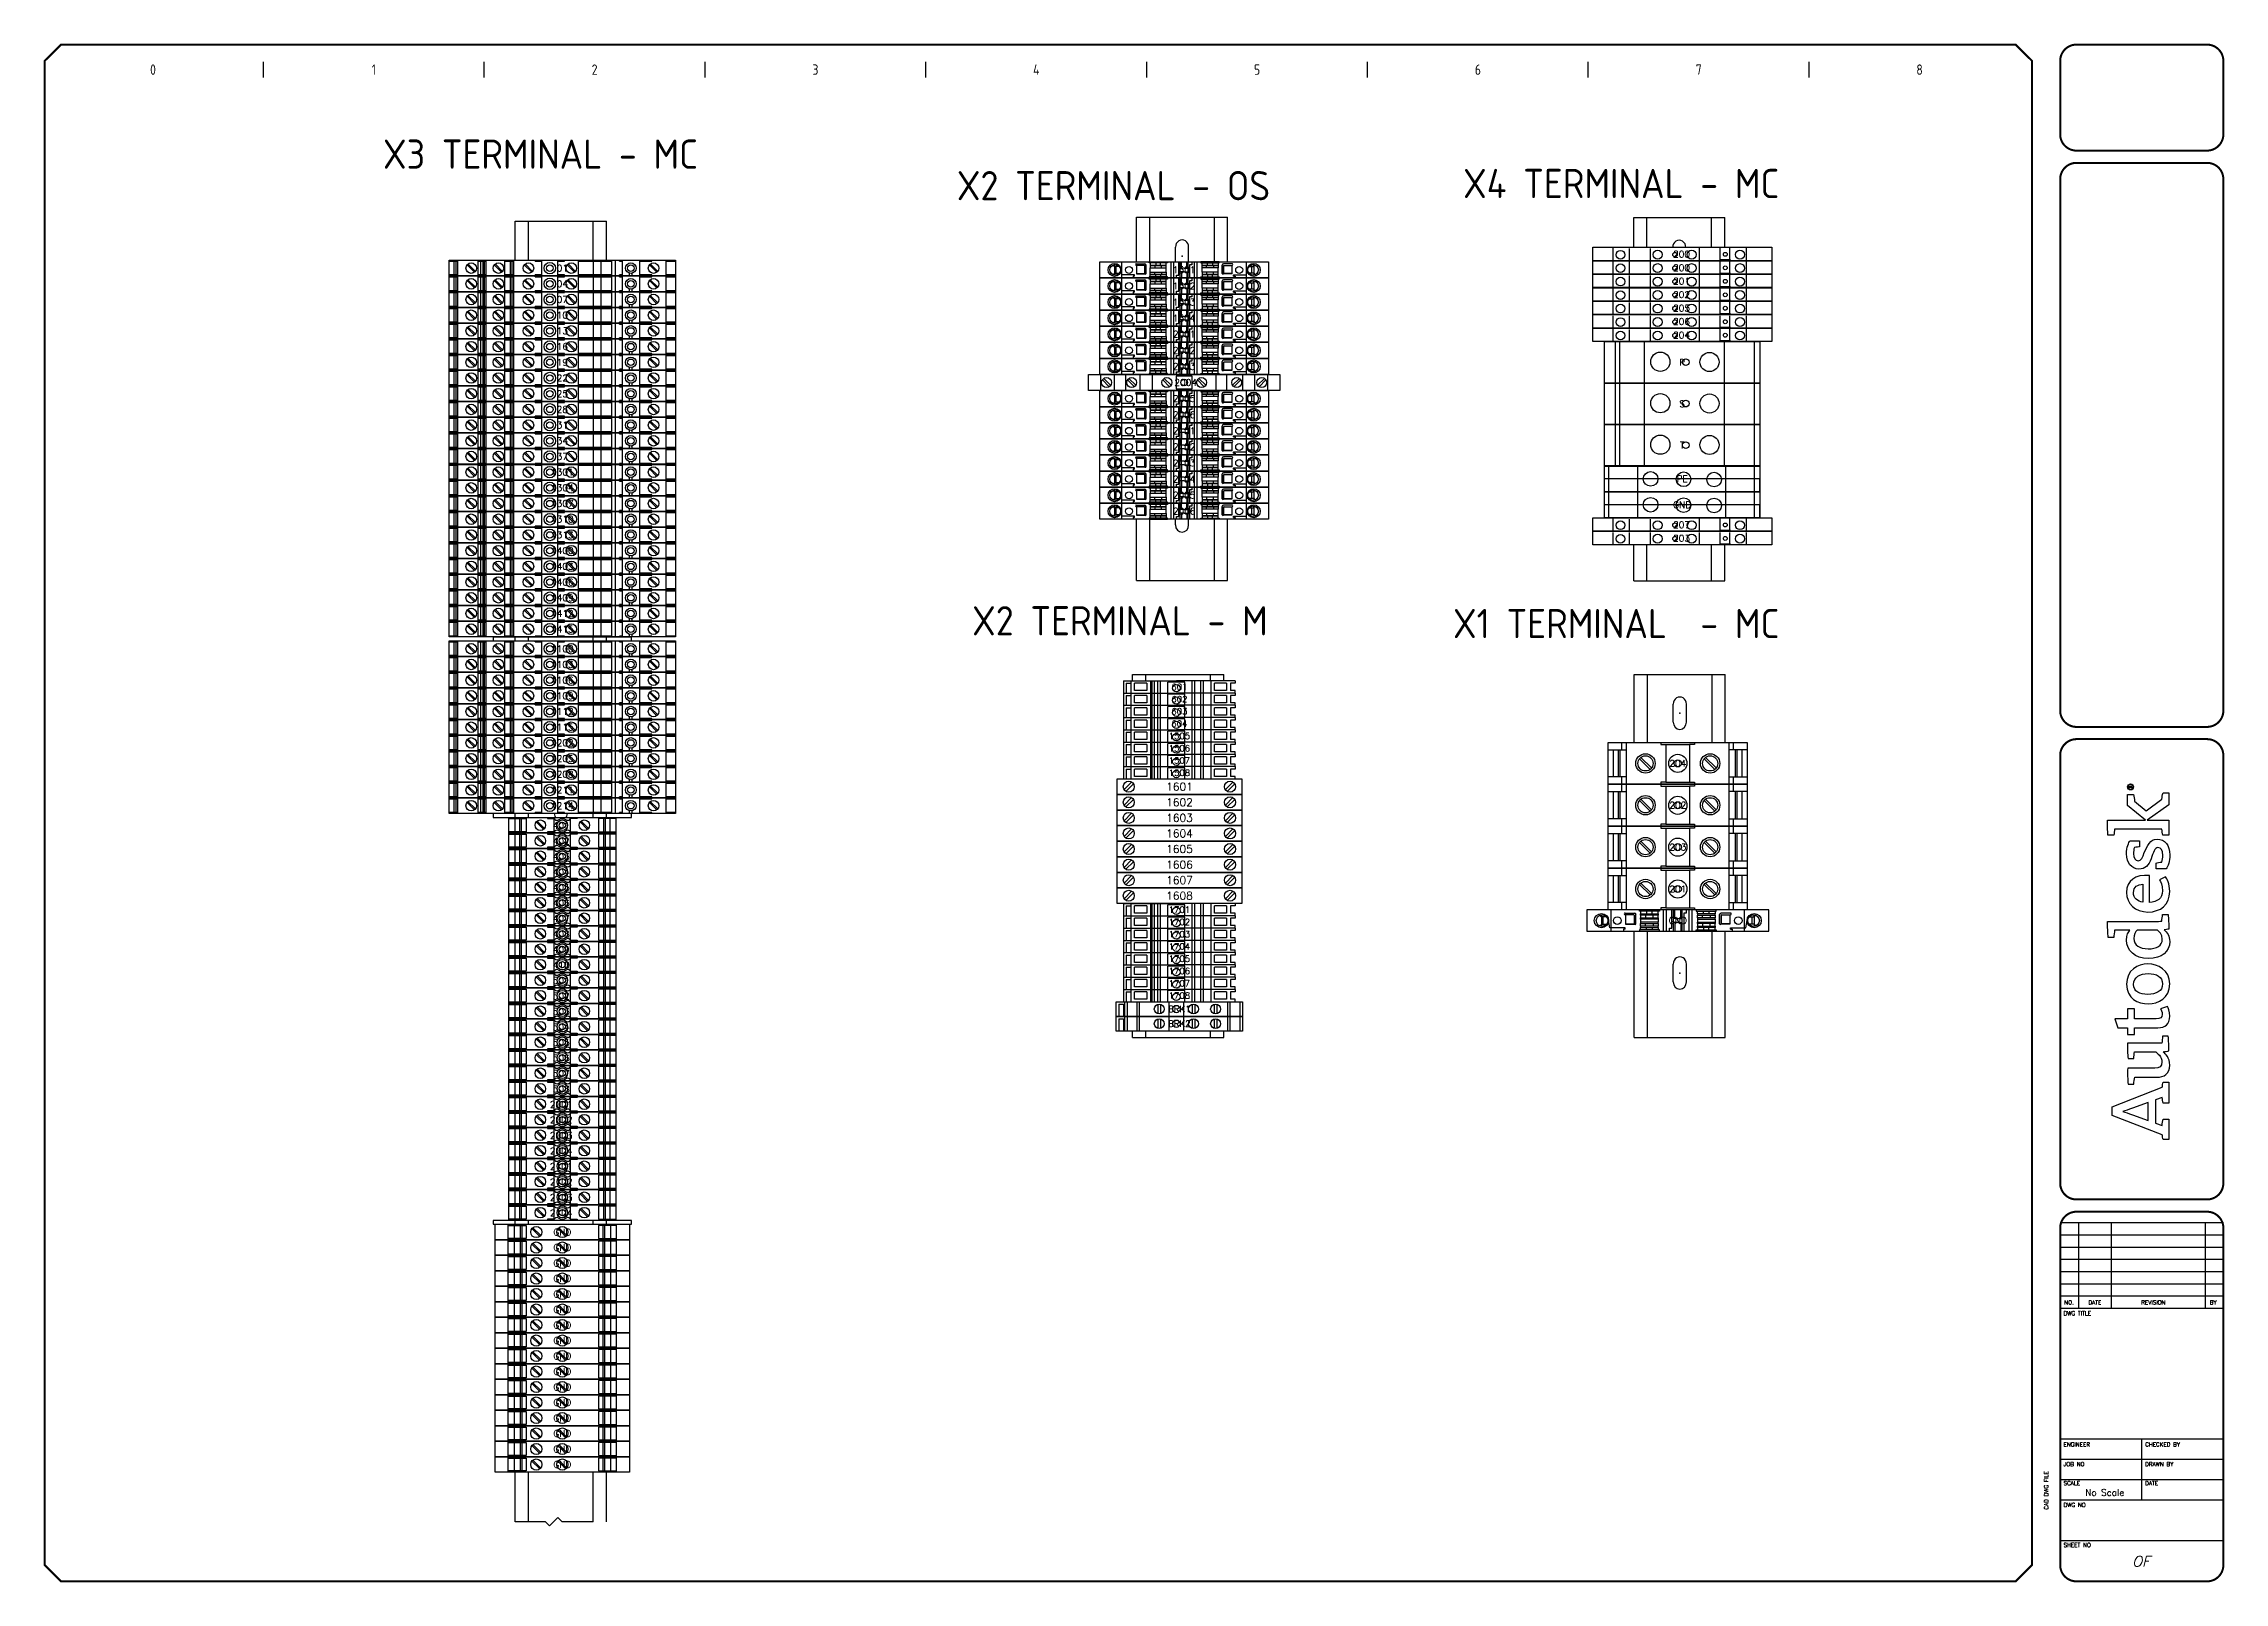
# Model space of a CAD drawing. Header units: inches. Extents: x 0 to 840, y 0 to 593.
import ezdxf
from ezdxf.enums import TextEntityAlignment as Align

# ---------------------------------------------------------------- set-up
doc = ezdxf.new("R2010")
doc.units = ezdxf.units.IN
doc.header["$MEASUREMENT"] = 0
for name, color, linetype in [('LAYER_1', 160, 'Continuous'), ('MISC', 7, 'Continuous'), ('PSYMS', 7, 'Continuous'), ('PTAG', 150, 'Continuous'), ('PTERM', 4, 'Continuous'), ('SYMS', 7, 'Continuous'), ('TITLE', 7, 'Continuous')]:
    doc.layers.add(name, color=color, linetype=linetype)
doc.styles.add('ITALIC', font='ITALIC')
doc.styles.add('SIMPLEX', font='simplex')
doc.styles.add('WD', font='txt.shx')
doc.styles.add('WD_IEC', font='isocp2.shx', dxfattribs={"width": 0.9, "height": 4})

msp = doc.modelspace()

# ---------------------------------------------------------------- texts
at = {"style": 'WD_IEC'}
for s, p in [('X3 TERMINAL - MC', (131.01, 544.84)), ('X2 TERMINAL - OS', (351.91, 532.7)), ('X4 TERMINAL - MC', (546.78, 533.53)), ('X2 TERMINAL - M', (357.79, 365.12)), ('X1 TERMINAL  - MC', (542.9, 364.05))]:
    msp.add_text(s, height=11.25, dxfattribs=at).set_placement(p)

# ---------------------------------------------------------------- blocks, each defined once
blk = doc.blocks.new('VDIN7029')
for p, q in [((-17.53, 139.92), (17.53, 139.92)), ((-17.53, 0), (-17.53, 139.92)), ((-12.45, 0), (-12.45, 139.92)), ((12.45, 0), (12.45, 139.92)), ((17.53, 0), (17.53, 139.92)), ((-2.54, 121.51), (-2.54, 128.42)), ((2.54, 121.51), (2.54, 128.42)), ((-2.54, 71.47), (-2.54, 78.39)), ((2.54, 71.47), (2.54, 78.39)), ((-2.54, 21.44), (-2.54, 28.35)), ((2.54, 21.44), (2.54, 28.35)), ((-17.53, 0), (17.53, 0))]:
    blk.add_line(p, q)
for centre, start_param, end_param in [((0, 128.42), 4.712386, 7.853986), ((0, 121.51), 1.570796, 4.712386), ((0, 78.39), 4.712386, 7.853986), ((0, 71.47), 1.570796, 4.712386), ((0, 28.35), 4.712386, 7.853986), ((0, 21.44), 1.570796, 4.712386)]:
    blk.add_ellipse(centre, major_axis=(0, 2.77), ratio=0.917668, start_param=start_param, end_param=end_param)
for p in [(0, 124.97), (0, 74.93), (0, 24.89)]:
    blk.add_point(p)
blk = doc.blocks.new('VDIN7144$$1')
for p, q in [((-17.53, 850), (17.53, 850)), ((-17.53, 349.1), (-17.53, 850)), ((-12.45, 349.1), (-12.45, 850)), ((12.45, 349.1), (12.45, 850)), ((17.53, 349.1), (17.53, 850)), ((-2.54, 822.04), (-2.54, 828.96)), ((2.54, 822.04), (2.54, 828.96)), ((-2.54, 772.01), (-2.54, 778.92)), ((2.54, 772.01), (2.54, 778.92)), ((-2.54, 721.97), (-2.54, 728.88)), ((2.54, 721.97), (2.54, 728.88)), ((-2.54, 671.93), (-2.54, 678.84)), ((2.54, 671.93), (2.54, 678.84)), ((-2.54, 621.89), (-2.54, 628.8)), ((2.54, 621.89), (2.54, 628.8)), ((-2.54, 571.85), (-2.54, 578.77)), ((2.54, 571.85), (2.54, 578.77)), ((-2.54, 521.82), (-2.54, 528.73)), ((2.54, 521.82), (2.54, 528.73)), ((-2.54, 471.78), (-2.54, 478.69)), ((2.54, 471.78), (2.54, 478.69)), ((-2.54, 421.74), (-2.54, 428.65)), ((2.54, 421.74), (2.54, 428.65)), ((-2.54, 371.7), (-2.54, 378.61)), ((2.54, 371.7), (2.54, 378.61))]:
    blk.add_line(p, q)
for centre, start_param, end_param in [((0, 828.96), 4.712386, 7.853986), ((0, 822.04), 1.570796, 4.712386), ((0, 778.92), 4.712386, 7.853986), ((0, 772.01), 1.570796, 4.712386), ((0, 728.88), 4.712386, 7.853986), ((0, 721.97), 1.570796, 4.712386), ((0, 678.84), 4.712386, 7.853986), ((0, 671.93), 1.570796, 4.712386), ((0, 628.8), 4.712386, 7.853986), ((0, 621.89), 1.570796, 4.712386), ((0, 578.77), 4.712386, 7.853986), ((0, 571.85), 1.570796, 4.712386), ((0, 528.73), 4.712386, 7.853986), ((0, 521.82), 1.570796, 4.712386), ((0, 478.69), 4.712386, 7.853986), ((0, 471.78), 1.570796, 4.712386), ((0, 428.65), 4.712386, 7.853986), ((0, 421.74), 1.570796, 4.712386), ((0, 378.61), 4.712386, 7.853986), ((0, 371.7), 1.570796, 4.712386)]:
    blk.add_ellipse(centre, major_axis=(0, 2.77), ratio=0.917668, start_param=start_param, end_param=end_param)
for p in [(0, 825.5), (0, 775.46), (0, 725.42), (0, 675.39), (0, 625.35), (0, 575.31), (0, 525.27), (0, 475.23), (0, 425.2), (0, 375.16)]:
    blk.add_point(p)
at = {"layer": 'SYMS'}
for p, q in [((-5.9, 349.1), (-17.53, 349.1)), ((-4.31, 347.51), (-5.9, 349.1)), ((-1.13, 350.69), (-4.31, 347.51)), ((0.46, 349.1), (-1.13, 350.69)), ((12.45, 349.1), (0.46, 349.1))]:
    blk.add_line(p, q, dxfattribs=at)
blk = doc.blocks.new('AI9-BLK2')
at = {"layer": 'LAYER_1', "color": 7}
blk.add_circle((0, 0), 2.03, dxfattribs=at)
blk.add_open_spline([(1.7, 0), (1.7, -1), (1, -1.8), (0, -1.8), (-1, -1.8), (-1.7, -1), (-1.7, 0), (-1.7, 1), (-1, 1.8), (0, 1.8), (1, 1.8), (1.7, 1), (1.7, 0)], degree=3, knots=[0, 0, 0, 0, 1, 1, 1, 2, 2, 2, 3, 3, 3, 4, 4, 4, 4], dxfattribs=at)
blk = doc.blocks.new('AI9-BLK1')
at = {"layer": 'LAYER_1', "color": 7}
for points, knots in [([(0.7, -1.1), (0.7, -1.1), (0.2, -0.4), (0.2, -0.4), (0.1, -0.2), (0, -0.2), (-0.1, -0.1), (0.3, 0), (0.5, 0.2), (0.5, 0.5), (0.5, 0.8), (0.3, 1.1), (-0.2, 1.1), (-0.2, 1.1), (-0.8, 1.1), (-0.8, 1.1), (-0.8, 1.1), (-0.8, -1.1), (-0.8, -1.1), (-0.8, -1.1), (-0.5, -1.1), (-0.5, -1.1), (-0.5, -1.1), (-0.5, -0.1), (-0.5, -0.1), (-0.4, -0.1), (-0.3, -0.2), (-0.2, -0.3), (-0.2, -0.3), (0.3, -1.1), (0.3, -1.1), (0.3, -1.1), (0.7, -1.1), (0.7, -1.1)], [0, 0, 0, 0, 1, 1, 1, 2, 2, 2, 3, 3, 3, 4, 4, 4, 5, 5, 5, 6, 6, 6, 7, 7, 7, 8, 8, 8, 9, 9, 9, 10, 10, 10, 11, 11, 11, 11]), ([(0.2, 0.5), (0.2, 0.2), (-0.1, 0.1), (-0.3, 0.1), (-0.3, 0.1), (-0.5, 0.1), (-0.5, 0.1), (-0.5, 0.1), (-0.5, 0.8), (-0.5, 0.8), (-0.5, 0.8), (-0.2, 0.8), (-0.2, 0.8), (0.1, 0.8), (0.2, 0.7), (0.2, 0.5)], [0, 0, 0, 0, 1, 1, 1, 2, 2, 2, 3, 3, 3, 4, 4, 4, 5, 5, 5, 5])]:
    blk.add_open_spline(points, degree=3, knots=knots, dxfattribs=at)
blk = doc.blocks.new('LOGO')
for points, knots in [([(35.2, 4.3), (35.2, 4.3), (22.1, 38.1), (22.1, 38.1), (22.1, 38.1), (16.1, 38.1), (16.1, 38.1), (16.1, 38.1), (3.2, 4.3), (3.2, 4.3), (2.2, 4.2), (0.9, 4), (0, 3.7), (0, 3.7), (0, 0), (0, 0), (0, 0), (13.7, 0), (13.7, 0), (13.7, 0), (13.7, 3.7), (13.7, 3.7), (12.4, 4), (10.9, 4.3), (9.5, 4.4), (9.5, 4.4), (11.1, 8.8), (11.1, 8.8), (11.1, 8.8), (26.8, 8.8), (26.8, 8.8), (26.8, 8.8), (28.4, 4.3), (28.4, 4.3), (27, 4.2), (25.8, 4), (24.5, 3.7), (24.5, 3.7), (24.5, 0), (24.5, 0), (24.5, 0), (38.7, 0), (38.7, 0), (38.7, 0), (38.7, 3.7), (38.7, 3.7), (37.9, 3.9), (36, 4.3), (35.2, 4.3)], [0, 0, 0, 0, 1, 1, 1, 2, 2, 2, 3, 3, 3, 4, 4, 4, 5, 5, 5, 6, 6, 6, 7, 7, 7, 8, 8, 8, 9, 9, 9, 10, 10, 10, 11, 11, 11, 12, 12, 12, 13, 13, 13, 14, 14, 14, 15, 15, 15, 16, 16, 16, 16]), ([(12.8, 13.8), (12.8, 13.8), (16.6, 24.3), (16.6, 24.3), (17.8, 27.5), (18.2, 28.8), (18.8, 30.9), (18.8, 30.9), (18.9, 30.9), (18.9, 30.9), (19.6, 28.9), (20, 27.5), (21.1, 24.3), (21.1, 24.3), (24.9, 13.8), (24.9, 13.8), (24.9, 13.8), (12.8, 13.8), (12.8, 13.8)], [0, 0, 0, 0, 1, 1, 1, 2, 2, 2, 3, 3, 3, 4, 4, 4, 5, 5, 5, 6, 6, 6, 6]), ([(70.8, 23.1), (70.8, 23.1), (70.8, 27.7), (70.8, 27.7), (70.8, 27.7), (75.3, 27.7), (75.3, 27.7), (75.3, 27.7), (75.3, 34.3), (75.3, 34.3), (75.3, 34.3), (81.3, 36.2), (81.3, 36.2), (81.3, 36.2), (81.3, 27.7), (81.3, 27.7), (81.3, 27.7), (88, 27.7), (88, 27.7), (88, 27.7), (88, 23.1), (88, 23.1), (88, 23.1), (81.3, 23.1), (81.3, 23.1), (81.3, 23.1), (81.3, 8.4), (81.3, 8.4), (81.3, 5.6), (82.1, 4.3), (84.3, 4.3), (86, 4.3), (87.5, 5.1), (88, 5.5), (88, 5.5), (89.7, 0.9), (89.7, 0.9), (88.7, 0.3), (86.5, -0.7), (83.2, -0.7), (77.6, -0.7), (75.3, 2.4), (75.3, 7.4), (75.3, 7.4), (75.3, 23.1), (75.3, 23.1), (75.3, 23.1), (70.8, 23.1), (70.8, 23.1)], [0, 0, 0, 0, 1, 1, 1, 2, 2, 2, 3, 3, 3, 4, 4, 4, 5, 5, 5, 6, 6, 6, 7, 7, 7, 8, 8, 8, 9, 9, 9, 10, 10, 10, 11, 11, 11, 12, 12, 12, 13, 13, 13, 14, 14, 14, 15, 15, 15, 16, 16, 16, 16]), ([(147.1, 4.7), (147.1, 5.4), (147, 6.1), (147, 6.9), (147, 6.9), (147, 41.1), (147, 41.1), (143.4, 41.2), (139.3, 41), (136.1, 40.7), (136.1, 40.7), (136.1, 37), (136.1, 37), (137.7, 36.8), (139.6, 36.6), (141, 36.4), (141, 36.4), (141, 36.4), (141, 36.4), (141, 36.4), (141, 26.2), (141, 26.2), (140, 27.1), (138, 28.4), (134.3, 28.4), (127.3, 28.4), (122, 22.6), (122, 13.8), (122, 4.5), (126.6, -0.7), (133.4, -0.7), (137.1, -0.7), (139.6, 1.1), (141.3, 3.1), (141.3, 2.1), (141.6, 0.6), (141.8, 0), (145.2, -0.2), (148.7, 0.1), (151.7, 0.4), (151.7, 0.4), (151.7, 4.1), (151.7, 4.1), (150.2, 4.2), (148.4, 4.5), (147.1, 4.7)], [0, 0, 0, 0, 1, 1, 1, 2, 2, 2, 3, 3, 3, 4, 4, 4, 5, 5, 5, 6, 6, 6, 7, 7, 7, 8, 8, 8, 9, 9, 9, 10, 10, 10, 11, 11, 11, 12, 12, 12, 13, 13, 13, 14, 14, 14, 15, 15, 15, 15]), ([(229.4, 4.6), (229.4, 4.6), (221.5, 15.2), (221.5, 15.2), (221.5, 15.2), (228, 23), (228, 23), (229.4, 23.1), (231.3, 23.3), (232.4, 23.6), (232.4, 23.6), (232.4, 27.7), (232.4, 27.7), (232.4, 27.7), (225, 27.7), (225, 27.7), (225, 27.7), (215.2, 15.6), (215.2, 15.6), (215.2, 15.6), (215.2, 41.2), (215.2, 41.2), (211.8, 41.3), (208.2, 41.2), (205.1, 40.9), (205.1, 40.9), (205.1, 36.9), (205.1, 36.9), (206.5, 36.8), (208, 36.6), (209.1, 36.5), (209.1, 36.5), (209.1, 4.5), (209.1, 4.5), (207.8, 4.4), (206.3, 4.2), (205.1, 4), (205.1, 4), (205.1, 0), (205.1, 0), (205.1, 0), (215.2, 0), (215.2, 0), (215.2, 0), (215.2, 14.5), (215.2, 14.5), (215.2, 14.5), (225.6, 0), (225.6, 0), (225.6, 0), (233.7, 0), (233.7, 0), (233.7, 0), (233.7, 3.8), (233.7, 3.8), (232.2, 4.2), (230.6, 4.4), (229.4, 4.6)], [0, 0, 0, 0, 1, 1, 1, 2, 2, 2, 3, 3, 3, 4, 4, 4, 5, 5, 5, 6, 6, 6, 7, 7, 7, 8, 8, 8, 9, 9, 9, 10, 10, 10, 11, 11, 11, 12, 12, 12, 13, 13, 13, 14, 14, 14, 15, 15, 15, 16, 16, 16, 17, 17, 17, 18, 18, 18, 19, 19, 19, 19]), ([(59.7, -0.1), (59.5, 0.6), (59.2, 2.6), (59.1, 3.8), (57.8, 2), (54.9, -0.7), (50.2, -0.7), (44.2, -0.7), (42, 3.1), (42, 8.1), (42, 8.1), (42, 22.9), (42, 22.9), (40.6, 23.2), (38.8, 23.4), (37.3, 23.5), (37.3, 23.5), (37.3, 27.3), (37.3, 27.3), (40.3, 27.6), (44.4, 27.8), (48, 27.6), (48, 27.6), (48, 9.3), (48, 9.3), (48, 6.2), (49.1, 4.5), (52.3, 4.5), (55.8, 4.5), (58.4, 7.9), (59, 8.6), (59, 8.6), (59, 23), (59, 23), (57.8, 23.2), (56, 23.4), (54.6, 23.5), (54.6, 23.5), (54.6, 27.3), (54.6, 27.3), (57.6, 27.7), (61.5, 27.8), (65, 27.7), (65, 27.7), (65, 4.6), (65, 4.6), (66.3, 4.4), (68.1, 4.2), (69.6, 4.1), (69.6, 4.1), (69.6, 0.3), (69.6, 0.3), (66.7, 0), (63, -0.2), (59.7, -0.1)], [0, 0, 0, 0, 1, 1, 1, 2, 2, 2, 3, 3, 3, 4, 4, 4, 5, 5, 5, 6, 6, 6, 7, 7, 7, 8, 8, 8, 9, 9, 9, 10, 10, 10, 11, 11, 11, 12, 12, 12, 13, 13, 13, 14, 14, 14, 15, 15, 15, 16, 16, 16, 17, 17, 17, 18, 18, 18, 18]), ([(104.8, -0.7), (95.2, -0.7), (91.4, 7), (91.4, 13.8), (91.4, 20.6), (95.1, 28.4), (104.6, 28.4), (114.1, 28.4), (118.3, 20.8), (118.3, 14), (118.3, 7.2), (114.2, -0.7), (104.8, -0.7)], [0, 0, 0, 0, 1, 1, 1, 2, 2, 2, 3, 3, 3, 4, 4, 4, 4]), ([(104.5, 23.6), (99.6, 23.6), (97.8, 19.5), (97.8, 14), (97.8, 8.5), (99.9, 4.1), (104.8, 4.1), (109.8, 4.1), (111.8, 8.2), (111.8, 13.8), (111.8, 19.3), (109.5, 23.6), (104.5, 23.6)], [0, 0, 0, 0, 1, 1, 1, 2, 2, 2, 3, 3, 3, 4, 4, 4, 4]), ([(141, 7.6), (140.3, 6.7), (138.2, 4.3), (135, 4.3), (130.5, 4.3), (128.5, 8.1), (128.5, 13.8), (128.5, 19.6), (130.9, 23.5), (135.4, 23.5), (138.3, 23.5), (139.9, 22.3), (141, 21.3), (141, 21.3), (141, 7.6), (141, 7.6)], [0, 0, 0, 0, 1, 1, 1, 2, 2, 2, 3, 3, 3, 4, 4, 4, 5, 5, 5, 5]), ([(167.6, 4.1), (171.4, 4.1), (173.8, 5.5), (175, 6.2), (175, 6.2), (177.1, 2.1), (177.1, 2.1), (175.5, 1.1), (172.6, -0.7), (167.2, -0.7), (158.2, -0.7), (153.3, 5.5), (153.3, 14), (153.3, 22.5), (158.9, 28.4), (166.4, 28.4), (174.6, 28.4), (178.7, 22.5), (177.9, 12.9), (177.9, 12.9), (159.8, 12.9), (159.8, 12.9), (160, 7.9), (162.3, 4.1), (167.6, 4.1)], [0, 0, 0, 0, 1, 1, 1, 2, 2, 2, 3, 3, 3, 4, 4, 4, 5, 5, 5, 6, 6, 6, 7, 7, 7, 8, 8, 8, 8]), ([(172, 17.3), (171.9, 20.8), (170.4, 23.7), (166.3, 23.7), (162.6, 23.7), (160.6, 21.2), (159.9, 17.3), (159.9, 17.3), (172, 17.3), (172, 17.3)], [0, 0, 0, 0, 1, 1, 1, 2, 2, 2, 3, 3, 3, 3]), ([(193.3, 16.4), (190.2, 17.6), (187.8, 18.3), (187.8, 20.5), (187.8, 22.6), (189.9, 23.7), (192.6, 23.7), (194.1, 23.7), (195.6, 23.5), (196.8, 23.1), (196.9, 21.9), (197.1, 20.1), (197.3, 19.6), (197.3, 19.6), (201.3, 19.6), (201.3, 19.6), (201.3, 19.6), (201.3, 26.1), (201.3, 26.1), (200.2, 26.8), (197.1, 28.4), (192.4, 28.4), (186.5, 28.4), (182.2, 25), (182.2, 20.1), (182.2, 15.7), (184.9, 13.4), (189.1, 11.9), (193.4, 10.4), (196.7, 9.3), (196.7, 7.2), (196.7, 5.1), (195, 3.9), (191.4, 3.9), (189.9, 3.9), (188.1, 4.1), (187, 4.6), (186.9, 5.9), (186.6, 7.8), (186.3, 8.4), (186.3, 8.4), (182.3, 8.4), (182.3, 8.4), (182.3, 8.4), (182.3, 1.6), (182.3, 1.6), (182.3, 1.6), (182.3, 1.6), (182.3, 1.6), (184.1, 0.5), (187.5, -0.8), (191.8, -0.8), (198.3, -0.8), (202.4, 2.6), (202.4, 7.8), (202.4, 12.5), (197.8, 14.6), (193.3, 16.4)], [0, 0, 0, 0, 1, 1, 1, 2, 2, 2, 3, 3, 3, 4, 4, 4, 5, 5, 5, 6, 6, 6, 7, 7, 7, 8, 8, 8, 9, 9, 9, 10, 10, 10, 11, 11, 11, 12, 12, 12, 13, 13, 13, 14, 14, 14, 15, 15, 15, 16, 16, 16, 17, 17, 17, 18, 18, 18, 19, 19, 19, 19])]:
    blk.add_open_spline(points, degree=3, knots=knots)
for name, p in [('AI9-BLK2', (237.6, 25.7)), ('AI9-BLK1', (237.8, 25.7))]:
    blk.add_blockref(name, p)
blk = doc.blocks.new('acade_title')
at = {"layer": 'SYMS'}
for p, q in [((85, 580), (85, 586)), ((170, 580), (170, 586)), ((255, 580), (255, 586)), ((340, 580), (340, 586)), ((425, 580), (425, 586)), ((510, 580), (510, 586)), ((595, 580), (595, 586)), ((680, 580), (680, 586))]:
    blk.add_line(p, q, dxfattribs=at)
at = {"layer": 'TITLE'}
for p, q in [((765.79, 586.36), (765.79, 551.29)), ((776.63, 138.97), (839.44, 138.97)), ((783.7, 138.97), (783.7, 106)), ((796.26, 138.97), (796.26, 106)), ((832.38, 138.97), (832.38, 106)), ((776.63, 134.26), (839.44, 134.26)), ((776.63, 129.55), (839.44, 129.55)), ((776.63, 124.84), (839.44, 124.84)), ((776.63, 120.13), (839.44, 120.13)), ((776.63, 115.42), (839.44, 115.42)), ((776.63, 110.71), (839.44, 110.71)), ((776.63, 106), (839.44, 106)), ((765.79, 7.07), (765.79, 55.62)), ((776.63, 55.75), (839.44, 55.75)), ((808.04, 32.19), (808.04, 55.75)), ((776.63, 47.89), (839.44, 47.89)), ((776.63, 40.04), (839.44, 40.04)), ((776.63, 32.19), (839.44, 32.19)), ((776.63, 16.49), (839.44, 16.49))]:
    blk.add_line(p, q, dxfattribs=at)
at = {"layer": 'TITLE', "const_width": 0.784}
blk.add_lwpolyline([(765.79, 7.07), (765.79, 586.36), (759.5, 592.64), (7.07, 592.64), (0.79, 586.36), (0.79, 7.07), (7.07, 0.79), (759.5, 0.79)], close=True, dxfattribs=at)
for points in [[(782.91, 592.64, 0.414214), (776.63, 586.36, 0.414214)], [(839.44, 586.36, 0.414214), (833.16, 592.64, 0.414214)], [(776.63, 558.09, 0.414214), (782.91, 551.81, 0.414214)], [(833.16, 551.81, 0.414214), (839.44, 558.09, 0.414214)], [(782.91, 547.1, 0.414214), (776.63, 540.82, 0.414214)], [(839.44, 540.82, 0.414214), (833.16, 547.1, 0.414214)], [(776.63, 336.15, 0.414214), (782.91, 329.87, 0.414214)], [(833.16, 329.87, 0.414214), (839.44, 336.15, 0.414214)], [(782.91, 325.16, 0.414214), (776.63, 318.88, 0.414214)], [(839.44, 318.88, 0.414214), (833.16, 325.16, 0.414214)], [(776.63, 154.15, 0.414214), (782.91, 147.87, 0.414214)], [(833.16, 147.87, 0.414214), (839.44, 154.15, 0.414214)], [(782.91, 143.16, 0.414214), (776.63, 136.88, 0.414214)], [(839.44, 136.88, 0.414214), (833.16, 143.16, 0.414214)], [(776.63, 7.07, 0.414214), (782.91, 0.79, 0.414214)], [(833.16, 0.79, 0.414214), (839.44, 7.07, 0.414214)]]:
    blk.add_lwpolyline(points, format="xyb", dxfattribs=at)
for points in [[(833.16, 592.64), (782.91, 592.64)], [(776.63, 586.36), (776.63, 558.09)], [(839.44, 586.36), (839.44, 558.09)], [(833.16, 551.81), (782.91, 551.81)], [(833.16, 547.1), (782.91, 547.1)], [(776.63, 540.82), (776.63, 336.15)], [(839.44, 540.82), (839.44, 336.15)], [(782.91, 329.87), (833.16, 329.87)], [(782.91, 325.16), (833.16, 325.16)], [(782.91, 147.87), (833.16, 147.87)], [(782.91, 143.16), (833.16, 143.16)], [(776.63, 136.88), (776.63, 7.07)], [(839.44, 136.88), (839.44, 7.07)], [(782.91, 0.79), (833.16, 0.79)]]:
    blk.add_lwpolyline(points, dxfattribs=at)
at = {"layer": 'TITLE', "color": 7, "const_width": 0.784}
for points in [[(776.63, 318.88), (776.63, 154.15)], [(839.44, 318.88), (839.44, 154.15)]]:
    blk.add_lwpolyline(points, dxfattribs=at)
at = {"xscale": 0.571500000000015, "yscale": 0.571500000000015, "zscale": 0.571500000000015, "rotation": 90}
blk.add_blockref('LOGO', (818.39, 170.97), dxfattribs=at)
at = {"layer": 'SYMS', "style": 'WD_IEC', "width": 0.9}
for s, p in [('0', (42.5, 581)), ('1', (127.5, 581)), ('2', (212.5, 581)), ('3', (297.5, 581)), ('4', (382.5, 581)), ('5', (467.5, 581)), ('6', (552.5, 581)), ('7', (637.5, 581)), ('8', (722.5, 581))]:
    blk.add_text(s, height=4, dxfattribs=at).set_placement(p, align=Align.CENTER)
at = {"layer": 'TITLE', "color": 1, "style": 'SIMPLEX'}
for s, p in [('DWG TITLE', (777.94, 103.25)), ('ENGINEER', (777.94, 52.74)), ('CHECKED BY', (809.35, 52.74)), ('JOB NO', (777.94, 45.15)), ('DRAWN BY', (809.35, 45.15)), ('SCALE', (777.94, 37.82)), ('DATE', (809.35, 37.82)), ('DWG NO', (777.94, 29.44)), ('SHEET NO', (777.94, 14))]:
    blk.add_text(s, height=1.57, dxfattribs=at).set_placement(p)
at = {"layer": 'TITLE', "color": 1}
for s, height, style, p in [('NO.', 1.57, 'SIMPLEX', (780.03, 108.22)), ('DATE', 1.57, 'SIMPLEX', (789.98, 108.22)), ('REVISION', 1.57, 'SIMPLEX', (812.49, 108.22)), ('BY', 1.57, 'SIMPLEX', (835.52, 108.22)), ('OF', 4, 'ITALIC', (807.77, 8.51))]:
    blk.add_text(s, height=height, dxfattribs=dict(at, style=style)).set_placement(p, align=Align.MIDDLE)
at = {"layer": 'TITLE', "color": 1, "style": 'SIMPLEX'}
blk.add_text('CAD DWG FILE', height=1.5703, rotation=90, dxfattribs=at).set_placement((772.05, 28.4))
at = {"layer": 'TITLE', "color": 1, "style": 'ITALIC'}
for tag, height, p in [('TITLE#1', 3, (806.47, 85.58)), ('TITLE#2', 3, (806.47, 80.5)), ('TITLE#3', 3, (806.47, 75.41)), ('TITLE#4', 3, (806.47, 70.33)), ('DWG#', 4, (806.47, 20.76))]:
    blk.add_attdef(tag, text='', height=height, dxfattribs=at).set_placement(p, align=Align.CENTER)
at = {"layer": 'TITLE', "color": 1, "style": 'SIMPLEX'}
blk.add_attdef('CAD#', (772.63, 49.19), '', height=2.5, rotation=90, dxfattribs=at)
at = {"layer": 'TITLE', "color": 1}
for tag, p, height, style in [('ENGINEER', (783.37, 49.19), 2.5, 'ITALIC'), ('CHKDBY', (813.2, 49.2), 2.5, 'ITALIC'), ('JOB#', (789.06, 41.3), 2.5, 'SIMPLEX'), ('DRAWNBY', (814.95, 41.3), 2.5, 'ITALIC'), ('SCALE', (786.29, 33.76), 2.5, 'SIMPLEX'), ('DATE', (812.8, 33.76), 2.5, 'SIMPLEX'), ('SHTS', (815.9, 6.29), 4, 'ITALIC')]:
    blk.add_attdef(tag, p, '', height=height, dxfattribs=dict(at, style=style))
at = {"layer": 'TITLE', "color": 1, "style": 'ITALIC'}
blk.add_attdef('SH#', text='', height=4, dxfattribs=at).set_placement((799.54, 6.29), align=Align.RIGHT)
at = {"layer": 'TITLE', "color": 7, "flags": 9}
blk.add_attdef('WD_TB', (782.91, 0.79), '', height=3.14, dxfattribs=at)
blk = doc.blocks.new('1011-3jf')
at = {"style": 'WD', "flags": 1}
for tag, height, p in [('INST', 0.125, (0.008, 0.421)), ('LOC', 0.125, (0.008, 0.245)), ('WDBLKNAM', 0.05, (0, -0.525)), ('ASSYCODE', 0.05, (0, -0.684)), ('CAT', 0.05, (0, -0.454)), ('FP', 0.05, (0, -0.597)), ('FPT', 0.05, (0.141, -0.597))]:
    blk.add_attdef(tag, text='', height=height, dxfattribs=at).set_placement(p, align=Align.CENTER)
blk.add_attdef('L03TERM', text='', height=0.1, dxfattribs=at).set_placement((0, -0.459), align=Align.MIDDLE_CENTER)
blk.add_wipeout([(1.714, 0), (1.714, -0.238), (-1.714, -0.238), (-1.714, 0)])
for p, q in [((-1.277, -0.238), (-1.277, 0)), ((-1.153, -0.238), (-1.153, 0)), ((-0.872, -0.238), (-0.872, 0)), ((-0.412, -0.015), (-0.412, 0)), ((0.034, -0.015), (0.034, 0)), ((-1.714, -0.015), (-1.585, -0.015)), ((-1.585, -0.223), (-1.714, -0.223)), ((-1.638, -0.223), (-1.638, -0.015)), ((-1.608, -0.223), (-1.608, -0.015)), ((-1.585, -0.223), (-1.585, -0.015)), ((-1.332, -0.182), (-1.444, -0.07)), ((-1.318, -0.168), (-1.43, -0.056)), ((-1.277, -0.015), (-1.153, -0.015)), ((-1.153, -0.223), (-1.277, -0.223)), ((-1.233, -0.223), (-1.233, -0.015)), ((-1.202, -0.223), (-1.202, -0.015)), ((-1.182, -0.223), (-1.182, -0.015)), ((-0.92, -0.182), (-1.032, -0.07)), ((-0.906, -0.168), (-1.018, -0.056)), ((-0.872, -0.015), (-0.734, -0.015)), ((-0.734, -0.223), (-0.872, -0.223)), ((-0.788, -0.223), (-0.788, -0.015)), ((-0.76, -0.223), (-0.76, -0.015)), ((-0.734, -0.223), (-0.734, -0.015)), ((-0.465, -0.182), (-0.577, -0.07)), ((-0.451, -0.168), (-0.563, -0.056)), ((-0.412, -0.015), (-0.312, -0.015)), ((-0.412, -0.238), (-0.412, -0.223)), ((-0.312, -0.223), (-0.412, -0.223)), ((-0.312, -0.223), (-0.312, -0.015)), ((-0.067, -0.223), (-0.067, -0.015)), ((-0.067, -0.015), (0.034, -0.015)), ((0.034, -0.015), (-0.067, -0.015)), ((-0.067, -0.223), (0.034, -0.223)), ((0.034, -0.223), (-0.067, -0.223)), ((0.034, -0.238), (0.034, -0.223)), ((0.185, -0.182), (0.073, -0.07)), ((0.199, -0.168), (0.087, -0.056)), ((0.244, -0.223), (0.244, -0.015)), ((0.244, -0.015), (0.751, -0.015)), ((0.751, -0.223), (0.244, -0.223)), ((0.47, -0.223), (0.47, -0.015)), ((0.588, -0.223), (0.588, -0.015)), ((0.751, -0.238), (0.751, 0)), ((0.803, -0.238), (0.803, 0)), ((0.867, -0.015), (0.867, 0)), ((0.867, -0.015), (0.911, -0.015)), ((0.911, -0.223), (0.867, -0.223)), ((0.867, -0.238), (0.867, -0.223)), ((0.911, -0.223), (0.911, -0.015)), ((1.018, -0.238), (1.018, -0.196)), ((1.06, -0.238), (1.06, -0.196)), ((1.173, -0.223), (1.173, -0.015)), ((1.173, -0.015), (1.354, -0.015)), ((1.354, -0.223), (1.173, -0.223)), ((1.431, -0.182), (1.319, -0.07)), ((1.445, -0.168), (1.333, -0.056)), ((1.354, -0.015), (1.354, 0)), ((1.354, -0.238), (1.354, -0.223)), ((1.572, -0.223), (1.572, -0.015)), ((1.572, -0.015), (1.714, -0.015)), ((1.714, -0.223), (1.572, -0.223))]:
    blk.add_line(p, q)
blk.add_lwpolyline([(1.714, 0), (1.714, -0.238), (-1.714, -0.238), (-1.714, 0)], close=True)
for centre, radius in [((-1.381, -0.119), 0.08), ((-0.969, -0.119), 0.08), ((-0.514, -0.119), 0.08), ((-0.189, -0.119), 0.0875), ((-0.189, -0.119), 0.049), ((0.136, -0.119), 0.08), ((1.038, -0.119), 0.08), ((1.038, -0.119), 0.049), ((1.382, -0.119), 0.08)]:
    blk.add_circle(centre, radius)
for tag, height, p in [('P_TAGSTRIP', 0.125, (0.008, 0.068)), ('MFG', 0.05, (0, -0.382))]:
    blk.add_attdef(tag, text='', height=height, dxfattribs=at).set_placement(p, align=Align.CENTER)
at = {"style": 'WD', "width": 0.8}
for tag, p in [('L02WIRENOL', (-1.749, -0.242)), ('L03WIRENOL', (-1.749, -0.374)), ('WIRENOL', (-1.749, -0.109))]:
    blk.add_attdef(tag, text='', height=0.1, dxfattribs=at).set_placement(p, align=Align.MIDDLE_RIGHT)
at = {"style": 'WD', "flags": 1}
for tag, p in [('PINL', (-1.317, -0.296)), ('L02PINL', (-1.317, -0.362)), ('L03PINL', (-1.317, -0.427))]:
    blk.add_attdef(tag, text='', height=0.05, dxfattribs=at).set_placement(p, align=Align.MIDDLE_RIGHT)
blk.add_attdef('L02TERM', text='', height=0.1, dxfattribs=at).set_placement((0, -0.327), align=Align.MIDDLE_CENTER)
at = {"style": 'WD'}
for tag in ['WIRENO', 'TERM']:
    blk.add_attdef(tag, text='', height=0.1, dxfattribs=at).set_placement((0, -0.119), align=Align.MIDDLE_CENTER)
at = {"style": 'WD', "flags": 1}
for tag, p in [('PINR', (1.318, -0.296)), ('L02PINR', (1.318, -0.362)), ('L03PINR', (1.318, -0.427))]:
    blk.add_attdef(tag, text='', height=0.05, dxfattribs=at).set_placement(p, align=Align.MIDDLE_LEFT)
at = {"style": 'WD', "width": 0.8}
for tag, p in [('WIRENOR', (1.75, -0.109)), ('L02WIRENOR', (1.75, -0.242)), ('L03WIRENOR', (1.75, -0.374))]:
    blk.add_attdef(tag, text='', height=0.1, dxfattribs=at).set_placement(p, align=Align.MIDDLE_LEFT)
blk = doc.blocks.new('8WA1824')
blk.add_lwpolyline([(-1.05, -0.059), (1.05, -0.059), (1.05, 0), (-1.05, 0)], close=True)
blk = doc.blocks.new('1011-1df')
at = {"style": 'WD', "flags": 1}
for tag, height, p in [('INST', 0.125, (0.008, 0.421)), ('LOC', 0.125, (0.008, 0.245)), ('WDBLKNAM', 0.05, (0, -0.467)), ('ASSYCODE', 0.05, (0, -0.626)), ('FP', 0.05, (0, -0.539)), ('FPT', 0.05, (0.141, -0.539))]:
    blk.add_attdef(tag, text='', height=height, dxfattribs=at).set_placement(p, align=Align.CENTER)
blk.add_wipeout([(0.81, -0.235), (-0.81, -0.235), (-0.81, 0), (0.81, 0)])
for p, q in [((-0.81, -0.235), (-0.81, 0)), ((-0.81, 0), (0.81, 0)), ((-0.6, 0), (-0.6, -0.018)), ((-0.226, 0), (-0.226, -0.018)), ((-0.81, -0.018), (-0.55, -0.018)), ((-0.55, -0.217), (-0.81, -0.217)), ((0.81, -0.235), (-0.81, -0.235)), ((-0.721, -0.018), (-0.721, -0.217)), ((-0.649, -0.018), (-0.649, -0.217)), ((-0.626, -0.018), (-0.626, -0.217)), ((-0.6, -0.217), (-0.6, -0.235)), ((-0.55, -0.018), (-0.55, -0.217)), ((-0.283, -0.181), (-0.396, -0.068)), ((-0.269, -0.167), (-0.382, -0.054)), ((-0.226, -0.018), (-0.125, -0.018)), ((-0.125, -0.217), (-0.226, -0.217)), ((-0.226, -0.217), (-0.226, -0.235)), ((-0.125, -0.217), (-0.125, -0.018)), ((0.226, -0.018), (0.125, -0.018)), ((0.125, -0.217), (0.125, -0.018)), ((0.125, -0.217), (0.226, -0.217)), ((0.226, 0), (0.226, -0.018)), ((0.226, -0.217), (0.226, -0.235)), ((0.382, -0.181), (0.269, -0.068)), ((0.396, -0.167), (0.283, -0.054)), ((0.81, -0.018), (0.55, -0.018)), ((0.55, -0.018), (0.55, -0.217)), ((0.55, -0.217), (0.81, -0.217)), ((0.6, 0), (0.6, -0.018)), ((0.6, -0.217), (0.6, -0.235)), ((0.626, -0.018), (0.626, -0.217)), ((0.649, -0.018), (0.649, -0.217)), ((0.721, -0.018), (0.721, -0.217)), ((0.81, 0), (0.81, -0.235))]:
    blk.add_line(p, q)
blk.add_lwpolyline([(0.81, -0.235), (-0.81, -0.235), (-0.81, 0), (0.81, 0)], close=True)
for centre, radius in [((-0.333, -0.118), 0.08), ((0, -0.118), 0.08), ((0, -0.118), 0.0469), ((0.333, -0.118), 0.08)]:
    blk.add_circle(centre, radius)
for centre, radius, start, end in [((-0.076, 0.018), 0.0609, 216.5114, 283.3922), ((-0.076, -0.253), 0.0609, 76.6078, 143.4886), ((0, -0.118), 0.0985, 50.9846, 129.0154), ((0, -0.118), 0.0985, 230.9846, 309.0154), ((0.076, 0.018), 0.0609, 256.6078, 323.4886), ((0.076, -0.253), 0.0609, 36.5114, 103.3922)]:
    blk.add_arc(centre, radius, start, end)
for tag, height, p in [('P_TAGSTRIP', 0.125, (0.008, 0.068)), ('MFG', 0.05, (0, -0.324)), ('CAT', 0.05, (0, -0.396))]:
    blk.add_attdef(tag, text='', height=height, dxfattribs=at).set_placement(p, align=Align.CENTER)
at = {"style": 'WD', "width": 0.8}
blk.add_attdef('WIRENOL', text='', height=0.1, dxfattribs=at).set_placement((-0.868, -0.118), align=Align.MIDDLE_RIGHT)
at = {"style": 'WD', "flags": 1}
blk.add_attdef('TERMDESCL', text='', height=0.05, dxfattribs=at).set_placement((-0.866, -0.232), align=Align.MIDDLE_RIGHT)
at = {"style": 'WD'}
for tag in ['WIRENO', 'TERM']:
    blk.add_attdef(tag, text='', height=0.1, dxfattribs=at).set_placement((-0.018, -0.123), align=Align.MIDDLE_CENTER)
at = {"style": 'WD', "flags": 1}
blk.add_attdef('TERMDESCR', text='', height=0.05, dxfattribs=at).set_placement((0.88, -0.232), align=Align.MIDDLE_LEFT)
at = {"style": 'WD', "width": 0.8}
blk.add_attdef('WIRENOR', text='', height=0.1, dxfattribs=at).set_placement((0.88, -0.118), align=Align.MIDDLE_LEFT)
blk = doc.blocks.new('10111pf1')
at = {"style": 'WD', "flags": 1}
for tag, height, p in [('INST', 0.125, (0.008, 0.421)), ('LOC', 0.125, (0.008, 0.245)), ('WDBLKNAM', 0.05, (0, -0.494)), ('ASSYCODE', 0.05, (0, -0.652)), ('FP', 0.05, (0, -0.565)), ('FPT', 0.05, (0.141, -0.565))]:
    blk.add_attdef(tag, text='', height=height, dxfattribs=at).set_placement(p, align=Align.CENTER)
blk.add_wipeout([(1.018, -0.235), (-1.018, -0.235), (-1.018, 0), (1.018, 0)])
for p, q in [((-0.821, -0.235), (-0.821, 0)), ((-0.599, 0), (-0.599, -0.02)), ((-0.821, -0.02), (-0.55, -0.02)), ((-0.55, -0.215), (-0.821, -0.215)), ((-0.728, -0.02), (-0.728, -0.215)), ((-0.641, -0.02), (-0.641, -0.215)), ((-0.612, -0.02), (-0.612, -0.215)), ((-0.599, -0.215), (-0.599, -0.235)), ((-0.55, -0.02), (-0.55, -0.215)), ((-0.342, -0.184), (-0.462, -0.065)), ((-0.328, -0.17), (-0.448, -0.051)), ((0.053, -0.184), (-0.067, -0.065)), ((0.067, -0.17), (-0.053, -0.051)), ((0.821, -0.02), (0.55, -0.02)), ((0.55, -0.02), (0.55, -0.215)), ((0.55, -0.215), (0.821, -0.215)), ((0.599, 0), (0.599, -0.02)), ((0.599, -0.215), (0.599, -0.235)), ((0.612, -0.02), (0.612, -0.215)), ((0.641, -0.02), (0.641, -0.215)), ((0.728, -0.02), (0.728, -0.215)), ((0.821, -0.235), (0.821, 0))]:
    blk.add_line(p, q)
blk.add_lwpolyline([(1.018, -0.235), (-1.018, -0.235), (-1.018, 0), (1.018, 0)], close=True)
for centre in [(-0.395, -0.117), (0, -0.117)]:
    blk.add_circle(centre, 0.085)
for tag, height, p in [('P_TAGSTRIP', 0.125, (0.008, 0.068)), ('MFG', 0.05, (0, -0.351)), ('CAT', 0.05, (0, -0.422))]:
    blk.add_attdef(tag, text='', height=height, dxfattribs=at).set_placement(p, align=Align.CENTER)
at = {"style": 'WD', "width": 0.8}
blk.add_attdef('WIRENOL', text='', height=0.1, dxfattribs=at).set_placement((-1.087, -0.117), align=Align.MIDDLE_RIGHT)
at = {"style": 'WD', "flags": 1}
blk.add_attdef('TERMDESCL', text='', height=0.05, dxfattribs=at).set_placement((-1.085, -0.232), align=Align.MIDDLE_RIGHT)
at = {"style": 'WD'}
for tag in ['WIRENO', 'TERM']:
    blk.add_attdef(tag, text='', height=0.1, dxfattribs=at).set_placement((0, -0.117), align=Align.MIDDLE_CENTER)
at = {"style": 'WD', "flags": 1}
blk.add_attdef('TERMDESCR', text='', height=0.05, dxfattribs=at).set_placement((1.086, -0.232), align=Align.MIDDLE_LEFT)
at = {"style": 'WD', "width": 0.8}
blk.add_attdef('WIRENOR', text='', height=0.1, dxfattribs=at).set_placement((1.083, -0.117), align=Align.MIDDLE_LEFT)
blk = doc.blocks.new('2011-1dg')
at = {"style": 'WD', "flags": 1}
for tag, height, p in [('INST', 0.125, (0.008, 0.421)), ('LOC', 0.125, (0.008, 0.245)), ('WDBLKNAM', 0.05, (0, -0.525)), ('ASSYCODE', 0.05, (0, -0.684)), ('FP', 0.05, (0, -0.597)), ('FPT', 0.05, (0.141, -0.597))]:
    blk.add_attdef(tag, text='', height=height, dxfattribs=at).set_placement(p, align=Align.CENTER)
blk.add_wipeout([(1.28, -0.244), (-1.28, -0.244), (-1.28, 0), (1.28, 0)])
for p, q in [((-0.943, -0.244), (-0.943, 0)), ((-0.198, -0.244), (-0.198, 0)), ((-0.155, -0.244), (-0.155, 0)), ((-1.054, -0.072), (-1.071, -0.046)), ((-1.054, -0.172), (-1.071, -0.198)), ((-1.054, -0.072), (-1.054, -0.042)), ((-1.054, -0.172), (-1.054, -0.202)), ((-1.028, -0.172), (-1.028, -0.072)), ((-0.943, -0.196), (-0.955, -0.122)), ((-0.75, -0.196), (-0.943, -0.196)), ((-0.75, -0.215), (-0.771, -0.215)), ((-0.771, -0.215), (-0.771, -0.244)), ((-0.75, -0.215), (-0.75, -0.196)), ((-0.721, -0.176), (-0.721, -0.181)), ((-0.721, -0.181), (-0.596, -0.181)), ((-0.513, -0.154), (-0.513, -0.09)), ((-0.272, -0.154), (-0.272, -0.09)), ((0.155, -0.244), (0.155, 0)), ((0.198, -0.244), (0.198, 0)), ((0.272, -0.154), (0.272, -0.09)), ((0.513, -0.154), (0.513, -0.09)), ((0.721, -0.181), (0.596, -0.181)), ((0.721, -0.176), (0.721, -0.181)), ((0.75, -0.196), (0.943, -0.196)), ((0.75, -0.215), (0.75, -0.196)), ((0.75, -0.215), (0.771, -0.215)), ((0.771, -0.215), (0.771, -0.244)), ((0.943, -0.244), (0.943, 0)), ((0.943, -0.196), (0.955, -0.122)), ((1.028, -0.172), (1.028, -0.072)), ((1.054, -0.072), (1.054, -0.042)), ((1.054, -0.072), (1.071, -0.046)), ((1.054, -0.172), (1.054, -0.202)), ((1.054, -0.172), (1.071, -0.198))]:
    blk.add_line(p, q)
for points in [[(1.28, -0.244), (-1.28, -0.244), (-1.28, 0), (1.28, 0)], [(-0.531, 0), (-0.254, 0), (-0.254, -0.017), (-0.531, -0.017)], [(-0.531, -0.244), (-0.254, -0.244), (-0.254, -0.227), (-0.531, -0.227)], [(-0.272, -0.017), (-0.513, -0.017), (-0.513, -0.054), (-0.272, -0.054)], [(-0.272, -0.054), (-0.513, -0.054), (-0.513, -0.09), (-0.272, -0.09)], [(-0.272, -0.19), (-0.513, -0.19), (-0.513, -0.154), (-0.272, -0.154)], [(-0.272, -0.227), (-0.513, -0.227), (-0.513, -0.19), (-0.272, -0.19)], [(-0.445, -0.09), (-0.341, -0.09), (-0.341, -0.054), (-0.445, -0.054)], [(-0.445, -0.154), (-0.341, -0.154), (-0.341, -0.19), (-0.445, -0.19)], [(-0.43, -0.054), (-0.356, -0.054), (-0.356, -0.017), (-0.43, -0.017)], [(-0.43, -0.19), (-0.356, -0.19), (-0.356, -0.227), (-0.43, -0.227)], [(0.531, 0), (0.254, 0), (0.254, -0.017), (0.531, -0.017)], [(0.531, -0.244), (0.254, -0.244), (0.254, -0.227), (0.531, -0.227)], [(0.272, -0.017), (0.513, -0.017), (0.513, -0.054), (0.272, -0.054)], [(0.272, -0.054), (0.513, -0.054), (0.513, -0.09), (0.272, -0.09)], [(0.272, -0.19), (0.513, -0.19), (0.513, -0.154), (0.272, -0.154)], [(0.272, -0.227), (0.513, -0.227), (0.513, -0.19), (0.272, -0.19)], [(0.445, -0.09), (0.341, -0.09), (0.341, -0.054), (0.445, -0.054)], [(0.445, -0.154), (0.341, -0.154), (0.341, -0.19), (0.445, -0.19)], [(0.43, -0.054), (0.356, -0.054), (0.356, -0.017), (0.43, -0.017)], [(0.43, -0.19), (0.356, -0.19), (0.356, -0.227), (0.43, -0.227)]]:
    blk.add_lwpolyline(points, close=True)
for points in [[(-0.114, -0.244), (-0.114, -0.201), (-0.081, -0.201), (-0.081, 0)], [(-0.061, -0.244), (-0.061, 0)], [(-0.042, -0.095), (-0.042, 0)], [(0.042, -0.095), (0.042, 0)], [(0.061, -0.244), (0.061, 0)], [(0.114, 0), (0.114, -0.043), (0.081, -0.043), (0.081, -0.244)], [(-0.983, -0.072), (-1.054, -0.072), (-1.054, -0.172)], [(-1.054, -0.172), (-0.983, -0.172)], [(-0.726, -0.028), (-0.598, -0.028)], [(-0.605, -0.053), (-0.726, -0.053)], [(-0.605, -0.053), (-0.721, -0.053), (-0.721, -0.176)], [(-0.721, -0.176), (-0.598, -0.176), (-0.598, -0.06)], [(-0.598, -0.06), (-0.598, -0.176)], [(-0.577, -0.176), (-0.577, -0.049)], [(0, -0.095), (-0.061, -0.095)], [(0, -0.149), (-0.061, -0.149)], [(-0.042, -0.149), (-0.042, -0.244)], [(0, -0.095), (0.061, -0.095)], [(0, -0.149), (0.061, -0.149)], [(0.042, -0.149), (0.042, -0.244)], [(0.577, -0.176), (0.577, -0.049)], [(0.726, -0.028), (0.598, -0.028)], [(0.721, -0.176), (0.598, -0.176), (0.598, -0.06)], [(0.598, -0.06), (0.598, -0.176)], [(0.605, -0.053), (0.726, -0.053)], [(0.605, -0.053), (0.721, -0.053), (0.721, -0.176)], [(0.983, -0.072), (1.054, -0.072), (1.054, -0.172)], [(1.054, -0.172), (0.983, -0.172)]]:
    blk.add_lwpolyline(points)
for centre, radius in [((-1.054, -0.122), 0.0986), ((-1.045, -0.122), 0.0801), ((-0.834, -0.122), 0.0528), ((0.834, -0.122), 0.0528), ((1.054, -0.122), 0.0986), ((1.045, -0.122), 0.0801)]:
    blk.add_circle(centre, radius)
for centre, radius, start, end in [((-0.726, -0.04), 0.0122, 90, 270), ((-0.605, -0.06), 0.00773, 0, 90), ((-0.598, -0.049), 0.0208, 0, 90), ((-0.587, -0.176), 0.0104, 180, 0), ((0.598, -0.049), 0.0208, 90, 180), ((0.587, -0.176), 0.0104, 180, 0), ((0.605, -0.06), 0.00773, 90, 180), ((0.726, -0.04), 0.0122, 270, 90)]:
    blk.add_arc(centre, radius, start, end)
for tag, height, p in [('P_TAGSTRIP', 0.125, (0.008, 0.068)), ('MFG', 0.05, (0, -0.382)), ('CAT', 0.05, (0, -0.454))]:
    blk.add_attdef(tag, text='', height=height, dxfattribs=at).set_placement(p, align=Align.CENTER)
at = {"style": 'WD', "width": 0.8}
blk.add_attdef('WIRENOL', text='', height=0.1, dxfattribs=at).set_placement((-1.349, -0.122), align=Align.MIDDLE_RIGHT)
at = {"style": 'WD', "flags": 1}
blk.add_attdef('TERMDESCL', text='', height=0.05, dxfattribs=at).set_placement((-1.347, -0.237), align=Align.MIDDLE_RIGHT)
at = {"style": 'WD'}
for tag in ['WIRENO', 'TERM']:
    blk.add_attdef(tag, text='', height=0.1, dxfattribs=at).set_placement((0, -0.122), align=Align.MIDDLE_CENTER)
at = {"style": 'WD', "flags": 1}
blk.add_attdef('TERMDESCR', text='', height=0.05, dxfattribs=at).set_placement((1.349, -0.237), align=Align.MIDDLE_LEFT)
at = {"style": 'WD', "width": 0.8}
blk.add_attdef('WIRENOR', text='', height=0.1, dxfattribs=at).set_placement((1.349, -0.122), align=Align.MIDDLE_LEFT)
blk = doc.blocks.new('DIKD1_5')
at = {"style": 'WD_IEC', "flags": 1}
for tag, height, p in [('INST', 0.125, (0, 0.384)), ('LOC', 0.125, (0, 0.207)), ('ASSYCODE', 0.05, (0.003, -0.618)), ('FP', 0.05, (0.003, -0.531)), ('FPT', 0.05, (0.144, -0.531))]:
    blk.add_attdef(tag, text='', height=height, dxfattribs=at).set_placement(p, align=Align.CENTER)
blk.add_wipeout([(1.448, -0.244), (-1.448, -0.244), (-1.448, 0), (1.448, 0)])
for p, q in [((-1.263, -0.244), (-1.263, 0)), ((-1.058, -0.244), (-1.058, 0)), ((-0.883, -0.244), (-0.883, 0)), ((-0.668, -0.244), (-0.668, 0)), ((-0.481, -0.244), (-0.481, 0)), ((-1.135, -0.185), (-1.239, -0.081)), ((-1.114, -0.163), (-1.218, -0.059)), ((-0.755, -0.185), (-0.859, -0.081)), ((-0.734, -0.163), (-0.838, -0.059)), ((-0.221, -0.185), (-0.325, -0.081)), ((-0.199, -0.163), (-0.303, -0.059)), ((0.305, -0.185), (0.201, -0.081)), ((0.327, -0.163), (0.223, -0.059)), ((0.486, -0.244), (0.486, 0)), ((0.648, -0.244), (0.648, 0)), ((0.734, -0.163), (0.838, -0.059)), ((0.755, -0.185), (0.859, -0.081)), ((0.883, 0), (0.883, -0.244)), ((1.068, 0), (1.068, -0.244)), ((1.114, -0.163), (1.218, -0.059)), ((1.135, -0.185), (1.239, -0.081)), ((1.262, 0), (1.262, -0.244))]:
    blk.add_line(p, q)
for points in [[(1.448, -0.244), (-1.448, -0.244), (-1.448, 0), (1.448, 0)], [(0.121, -0.026), (-0.119, -0.026), (-0.119, -0.218), (0.121, -0.218)]]:
    blk.add_lwpolyline(points, close=True)
for centre, radius in [((-1.176, -0.122), 0.075), ((-0.796, -0.122), 0.075), ((-0.262, -0.122), 0.075), ((0.001, -0.122), 0.0506), ((0.264, -0.122), 0.075), ((0.796, -0.122), 0.075), ((1.176, -0.122), 0.075)]:
    blk.add_circle(centre, radius)
for tag, height, p in [('P_TAGSTRIP', 0.125, (0, 0.031)), ('MFG', 0.05, (0.003, -0.316)), ('WDBLKNAM', 0.05, (0.003, -0.459)), ('CAT', 0.05, (0.003, -0.388))]:
    blk.add_attdef(tag, text='', height=height, dxfattribs=at).set_placement(p, align=Align.CENTER)
at = {"style": 'WD_IEC', "width": 0.8}
blk.add_attdef('WIRENOL', text='', height=0.1, dxfattribs=at).set_placement((-1.535, -0.122), align=Align.MIDDLE_RIGHT)
at = {"style": 'WD_IEC', "flags": 1}
blk.add_attdef('TERMDESCL', text='', height=0.05, dxfattribs=at).set_placement((-1.532, -0.237), align=Align.MIDDLE_RIGHT)
at = {"style": 'WD_IEC'}
for tag in ['WIRENO', 'TERM']:
    blk.add_attdef(tag, text='', height=0.1, dxfattribs=at).set_placement((0.023, -0.121), align=Align.MIDDLE_CENTER)
at = {"style": 'WD_IEC', "flags": 1}
blk.add_attdef('TERMDESCR', text='', height=0.05, dxfattribs=at).set_placement((1.555, -0.237), align=Align.MIDDLE_LEFT)
at = {"style": 'WD_IEC', "width": 0.8}
blk.add_attdef('WIRENOR', text='', height=0.1, dxfattribs=at).set_placement((1.555, -0.122), align=Align.MIDDLE_LEFT)
blk = doc.blocks.new('8wa1205')
at = {"style": 'WD', "flags": 1}
for tag, height, p in [('INST', 0.125, (0.008, 0.421)), ('LOC', 0.125, (0.008, 0.245)), ('WDBLKNAM', 0.05, (0, -0.911)), ('FP', 0.05, (0, -0.983)), ('FPT', 0.05, (0.141, -0.983)), ('ASSYCODE', 0.05, (0, -1.069))]:
    blk.add_attdef(tag, text='', height=height, dxfattribs=at).set_placement(p, align=Align.CENTER)
blk.add_wipeout([(1.053, -0.635), (-1.053, -0.635), (-1.053, 0), (1.053, 0)])
for p, q in [((-0.846, -0.111), (-0.846, 0)), ((-0.779, -0.635), (-0.779, 0)), ((-1.053, -0.111), (-0.779, -0.111)), ((-0.974, -0.524), (-0.974, -0.111)), ((-0.899, -0.524), (-0.899, -0.111)), ((-0.874, -0.524), (-0.874, -0.111)), ((-0.421, -0.408), (-0.581, -0.248)), ((-0.4, -0.387), (-0.56, -0.227)), ((-0.179, -0.03), (0.179, -0.03)), ((0.56, -0.408), (0.4, -0.248)), ((0.581, -0.387), (0.421, -0.227)), ((0.779, -0.635), (0.779, 0)), ((1.053, -0.111), (0.779, -0.111)), ((0.846, -0.111), (0.846, 0)), ((0.874, -0.524), (0.874, -0.111)), ((0.899, -0.524), (0.899, -0.111)), ((0.974, -0.524), (0.974, -0.111)), ((-0.779, -0.524), (-1.053, -0.524)), ((-0.846, -0.635), (-0.846, -0.524)), ((-0.179, -0.605), (0.179, -0.605)), ((0.779, -0.524), (1.053, -0.524)), ((0.846, -0.635), (0.846, -0.524))]:
    blk.add_line(p, q)
blk.add_lwpolyline([(1.053, -0.635), (-1.053, -0.635), (-1.053, 0), (1.053, 0)], close=True)
blk.add_lwpolyline([(1.053, -0.635), (-1.053, -0.635), (-1.053, 0), (1.053, 0)], close=True)
for points in [[(-0.255, 0), (-0.255, -0.03), (-0.179, -0.03), (-0.179, -0.605), (-0.255, -0.605), (-0.255, -0.635)], [(0.255, 0), (0.255, -0.03), (0.179, -0.03), (0.179, -0.605), (0.255, -0.605), (0.255, -0.635)]]:
    blk.add_lwpolyline(points)
for centre, radius in [((-0.49, -0.318), 0.147), ((-0.49, -0.318), 0.115), ((0, -0.318), 0.138), ((0, -0.318), 0.0538), ((0.49, -0.318), 0.147), ((0.49, -0.318), 0.115)]:
    blk.add_circle(centre, radius)
for tag, height, p in [('P_TAGSTRIP', 0.125, (0.008, 0.068)), ('MFG', 0.05, (0, -0.768)), ('CAT', 0.05, (0, -0.839))]:
    blk.add_attdef(tag, text='', height=height, dxfattribs=at).set_placement(p, align=Align.CENTER)
at = {"style": 'WD', "width": 0.8}
blk.add_attdef('WIRENOL', text='', height=0.1, dxfattribs=at).set_placement((-1.123, -0.318), align=Align.MIDDLE_RIGHT)
at = {"style": 'WD'}
for tag in ['WIRENO', 'TERM']:
    blk.add_attdef(tag, text='', height=0.1, dxfattribs=at).set_placement((0, -0.318), align=Align.MIDDLE_CENTER)
at = {"style": 'WD', "width": 0.8}
blk.add_attdef('WIRENOR', text='', height=0.1, dxfattribs=at).set_placement((1.123, -0.318), align=Align.MIDDLE_LEFT)
at = {"style": 'WD', "flags": 1}
blk.add_attdef('TERMDESCL', text='', height=0.05, dxfattribs=at).set_placement((-1.12, -0.432), align=Align.MIDDLE_RIGHT)
blk.add_attdef('TERMDESCR', text='', height=0.05, dxfattribs=at).set_placement((1.123, -0.432), align=Align.MIDDLE_LEFT)
blk = doc.blocks.new('2011-1ph')
at = {"style": 'WD', "flags": 1}
for tag, height, p in [('INST', 0.125, (0.008, 0.421)), ('LOC', 0.125, (0.008, 0.245)), ('WDBLKNAM', 0.05, (0, -0.549)), ('ASSYCODE', 0.05, (0, -0.708)), ('FP', 0.05, (0, -0.621)), ('FPT', 0.05, (0.141, -0.621))]:
    blk.add_attdef(tag, text='', height=height, dxfattribs=at).set_placement(p, align=Align.CENTER)
blk.add_wipeout([(-1.378, -0.323), (1.378, -0.323), (1.378, 0), (-1.378, 0)])
for p, q in [((-1.157, -0.107), (-1.176, -0.078)), ((-1.157, -0.216), (-1.176, -0.245)), ((-1.157, -0.107), (-1.157, -0.074)), ((-1.157, -0.216), (-1.157, -0.249)), ((-1.129, -0.216), (-1.129, -0.107)), ((-1.03, -0.27), (-1.049, -0.162)), ((-1.011, -0.27), (-1.03, -0.27)), ((-1.011, -0.323), (-1.011, 0)), ((-0.799, -0.27), (-1.011, -0.27)), ((-0.799, -0.291), (-0.823, -0.291)), ((-0.823, -0.291), (-0.823, -0.323)), ((-0.799, -0.291), (-0.799, -0.27)), ((-0.791, -0.21), (-0.791, -0.216)), ((-0.791, -0.216), (-0.655, -0.216)), ((-0.564, -0.139), (-0.564, -0.184)), ((-0.299, -0.139), (-0.299, -0.184)), ((-0.217, -0.323), (-0.217, 0)), ((-0.17, -0.323), (-0.17, 0)), ((0.17, -0.323), (0.17, 0)), ((0.217, -0.323), (0.217, 0)), ((0.299, -0.139), (0.299, -0.184)), ((0.564, -0.139), (0.564, -0.184)), ((0.791, -0.216), (0.655, -0.216)), ((0.791, -0.21), (0.791, -0.216)), ((0.799, -0.27), (1.011, -0.27)), ((0.799, -0.291), (0.799, -0.27)), ((0.799, -0.291), (0.823, -0.291)), ((0.823, -0.291), (0.823, -0.323)), ((1.011, -0.323), (1.011, 0)), ((1.011, -0.27), (1.03, -0.27)), ((1.03, -0.27), (1.049, -0.162)), ((1.129, -0.216), (1.129, -0.107)), ((1.157, -0.107), (1.157, -0.074)), ((1.157, -0.107), (1.176, -0.078)), ((1.157, -0.216), (1.176, -0.245)), ((1.157, -0.216), (1.157, -0.249))]:
    blk.add_line(p, q)
for points in [[(-1.378, -0.323), (1.378, -0.323), (1.378, 0), (-1.378, 0)], [(-0.583, 0), (-0.279, 0), (-0.279, -0.019), (-0.583, -0.019)], [(-0.583, -0.323), (-0.279, -0.323), (-0.279, -0.304), (-0.583, -0.304)], [(-0.299, -0.019), (-0.564, -0.019), (-0.564, -0.059), (-0.299, -0.059)], [(-0.299, -0.079), (-0.564, -0.079), (-0.564, -0.059), (-0.299, -0.059)], [(-0.299, -0.079), (-0.564, -0.079), (-0.564, -0.119), (-0.299, -0.119)], [(-0.299, -0.139), (-0.564, -0.139), (-0.564, -0.119), (-0.299, -0.119)], [(-0.299, -0.184), (-0.564, -0.184), (-0.564, -0.204), (-0.299, -0.204)], [(-0.299, -0.244), (-0.564, -0.244), (-0.564, -0.204), (-0.299, -0.204)], [(-0.299, -0.244), (-0.564, -0.244), (-0.564, -0.264), (-0.299, -0.264)], [(-0.299, -0.304), (-0.564, -0.304), (-0.564, -0.264), (-0.299, -0.264)], [(-0.489, -0.119), (-0.374, -0.119), (-0.374, -0.079), (-0.489, -0.079)], [(-0.489, -0.204), (-0.374, -0.204), (-0.374, -0.244), (-0.489, -0.244)], [(-0.472, -0.059), (-0.391, -0.059), (-0.391, -0.019), (-0.472, -0.019)], [(-0.472, -0.264), (-0.391, -0.264), (-0.391, -0.304), (-0.472, -0.304)], [(0.583, 0), (0.279, 0), (0.279, -0.019), (0.583, -0.019)], [(0.583, -0.323), (0.279, -0.323), (0.279, -0.304), (0.583, -0.304)], [(0.299, -0.019), (0.564, -0.019), (0.564, -0.059), (0.299, -0.059)], [(0.299, -0.079), (0.564, -0.079), (0.564, -0.059), (0.299, -0.059)], [(0.299, -0.079), (0.564, -0.079), (0.564, -0.119), (0.299, -0.119)], [(0.299, -0.139), (0.564, -0.139), (0.564, -0.119), (0.299, -0.119)], [(0.299, -0.184), (0.564, -0.184), (0.564, -0.204), (0.299, -0.204)], [(0.299, -0.244), (0.564, -0.244), (0.564, -0.204), (0.299, -0.204)], [(0.299, -0.244), (0.564, -0.244), (0.564, -0.264), (0.299, -0.264)], [(0.299, -0.304), (0.564, -0.304), (0.564, -0.264), (0.299, -0.264)], [(0.489, -0.119), (0.374, -0.119), (0.374, -0.079), (0.489, -0.079)], [(0.489, -0.204), (0.374, -0.204), (0.374, -0.244), (0.489, -0.244)], [(0.472, -0.059), (0.391, -0.059), (0.391, -0.019), (0.472, -0.019)], [(0.472, -0.264), (0.391, -0.264), (0.391, -0.304), (0.472, -0.304)]]:
    blk.add_lwpolyline(points, close=True)
for points in [[(-0.125, -0.323), (-0.125, -0.275), (-0.089, -0.275), (-0.089, 0)], [(-1.079, -0.107), (-1.157, -0.107), (-1.157, -0.216)], [(-1.157, -0.216), (-1.079, -0.216)], [(-0.797, -0.048), (-0.656, -0.048)], [(-0.665, -0.075), (-0.797, -0.075)], [(-0.665, -0.075), (-0.791, -0.075), (-0.791, -0.21)], [(-0.791, -0.21), (-0.656, -0.21), (-0.656, -0.083)], [(-0.656, -0.083), (-0.656, -0.21)], [(-0.634, -0.21), (-0.634, -0.071)], [(-0.067, -0.323), (-0.067, 0)], [(-0.067, -0.295), (-0.067, -0.028)], [(0, -0.132), (-0.067, -0.132)], [(0, -0.132), (-0.067, -0.132)], [(0, -0.191), (-0.067, -0.191)], [(0, -0.191), (-0.067, -0.191)], [(-0.046, -0.132), (-0.046, 0)], [(-0.046, -0.132), (-0.046, -0.028)], [(-0.046, -0.191), (-0.046, -0.295)], [(-0.046, -0.191), (-0.046, -0.323)], [(0, -0.132), (0.067, -0.132)], [(0, -0.191), (0.067, -0.191)], [(0.046, -0.132), (0.046, 0)], [(0.046, -0.191), (0.046, -0.323)], [(0.067, -0.323), (0.067, 0)], [(0.125, 0), (0.125, -0.048), (0.089, -0.048), (0.089, -0.323)], [(0.634, -0.21), (0.634, -0.071)], [(0.797, -0.048), (0.656, -0.048)], [(0.656, -0.083), (0.656, -0.21)], [(0.791, -0.21), (0.656, -0.21), (0.656, -0.083)], [(0.665, -0.075), (0.791, -0.075), (0.791, -0.21)], [(0.665, -0.075), (0.797, -0.075)], [(1.079, -0.107), (1.157, -0.107), (1.157, -0.216)], [(1.157, -0.216), (1.079, -0.216)]]:
    blk.add_lwpolyline(points)
for centre, radius in [((-1.157, -0.162), 0.108), ((-1.148, -0.162), 0.0879), ((-0.916, -0.162), 0.058), ((0.916, -0.162), 0.058), ((1.157, -0.162), 0.108), ((1.148, -0.162), 0.0879)]:
    blk.add_circle(centre, radius)
for centre, radius, start, end in [((-0.797, -0.061), 0.0134, 90, 270), ((-0.665, -0.083), 0.00849, 0, 90), ((-0.656, -0.071), 0.0229, 0, 90), ((-0.645, -0.21), 0.0114, 180, 0), ((0.656, -0.071), 0.0229, 90, 180), ((0.645, -0.21), 0.0114, 180, 0), ((0.665, -0.083), 0.00849, 90, 180), ((0.797, -0.061), 0.0134, 270, 90)]:
    blk.add_arc(centre, radius, start, end)
for tag, height, p in [('P_TAGSTRIP', 0.125, (0.008, 0.068)), ('MFG', 0.05, (0, -0.406)), ('CAT', 0.05, (0, -0.478))]:
    blk.add_attdef(tag, text='', height=height, dxfattribs=at).set_placement(p, align=Align.CENTER)
at = {"style": 'WD', "width": 0.8}
blk.add_attdef('WIRENOL', text='', height=0.1, dxfattribs=at).set_placement((-1.448, -0.162), align=Align.MIDDLE_RIGHT)
at = {"style": 'WD', "flags": 1}
blk.add_attdef('TERMDESCL', text='', height=0.05, dxfattribs=at).set_placement((-1.445, -0.276), align=Align.MIDDLE_RIGHT)
at = {"style": 'WD'}
for tag in ['WIRENO', 'TERM']:
    blk.add_attdef(tag, text='', height=0.1, dxfattribs=at).set_placement((0, -0.162), align=Align.MIDDLE_CENTER)
at = {"style": 'WD', "flags": 1}
blk.add_attdef('TERMDESCR', text='', height=0.05, dxfattribs=at).set_placement((1.448, -0.276), align=Align.MIDDLE_LEFT)
at = {"style": 'WD', "width": 0.8}
blk.add_attdef('WIRENOR', text='', height=0.1, dxfattribs=at).set_placement((1.448, -0.162), align=Align.MIDDLE_LEFT)
blk = doc.blocks.new('D1-5ADO')
at = {"style": 'WD', "flags": 1}
for tag, height, p in [('INST', 0.125, (0.049, 0.433)), ('LOC', 0.125, (0.049, 0.256)), ('WDBLKNAM', 0.05, (0.049, -0.425)), ('ASSYCODE', 0.05, (0.049, -0.573)), ('FP', 0.05, (0.049, -0.496)), ('FPT', 0.05, (0.19, -0.496))]:
    blk.add_attdef(tag, text='', height=height, dxfattribs=at).set_placement(p, align=Align.CENTER)
blk.add_wipeout([(0.896, -0.197), (-0.896, -0.197), (-0.896, 0), (0.896, 0), (0.896, -0.039), (0.817, -0.039), (0.817, -0.157), (0.896, -0.157)])
for p, q in [((-0.896, 0), (-0.049, 0)), ((-0.896, 0), (-0.896, -0.197)), ((-0.778, 0), (-0.778, -0.197)), ((-0.463, 0), (-0.463, -0.197)), ((-0.437, -0.197), (-0.437, 0)), ((-0.398, -0.197), (-0.398, 0)), ((-0.344, -0.197), (-0.344, 0)), ((-0.305, -0.197), (-0.305, 0)), ((0.896, 0), (-0.049, 0)), ((0.207, -0.197), (0.207, 0)), ((0.246, -0.197), (0.246, 0)), ((0.344, -0.197), (0.344, 0)), ((0.384, -0.197), (0.384, 0)), ((0.502, 0), (0.502, -0.197)), ((0.896, 0), (0.896, -0.039)), ((-0.896, -0.197), (0.896, -0.197)), ((-0.856, -0.039), (-0.856, -0.197)), ((-0.856, -0.039), (-0.778, -0.039)), ((-0.719, -0.157), (-0.719, -0.039)), ((-0.522, -0.039), (-0.719, -0.039)), ((-0.522, -0.157), (-0.719, -0.157)), ((-0.522, -0.039), (-0.522, -0.157)), ((-0.187, -0.197), (-0.187, -0.02)), ((0.089, -0.02), (-0.187, -0.02)), ((0.089, -0.197), (0.089, -0.02)), ((0.561, -0.157), (0.561, -0.039)), ((0.758, -0.039), (0.561, -0.039)), ((0.758, -0.157), (0.561, -0.157)), ((0.758, -0.039), (0.758, -0.157)), ((0.896, -0.039), (0.817, -0.039)), ((0.817, -0.039), (0.817, -0.157)), ((0.896, -0.157), (0.817, -0.157)), ((0.896, -0.197), (0.896, -0.157))]:
    blk.add_line(p, q)
blk.add_circle((-0.049, -0.118), 0.0591)
for tag, height, p in [('P_TAGSTRIP', 0.125, (0.049, 0.08)), ('MFG', 0.05, (0.049, -0.282)), ('CAT', 0.05, (0.049, -0.353))]:
    blk.add_attdef(tag, text='', height=height, dxfattribs=at).set_placement(p, align=Align.CENTER)
at = {"style": 'WD', "width": 0.8}
blk.add_attdef('WIRENOL', text='', height=0.1, dxfattribs=at).set_placement((-0.935, -0.098), align=Align.MIDDLE_RIGHT)
at = {"style": 'WD', "flags": 1}
blk.add_attdef('TERMDESCL', text='', height=0.05, dxfattribs=at).set_placement((-0.932, -0.213), align=Align.MIDDLE_RIGHT)
at = {"style": 'WD'}
for tag in ['WIRENO', 'TERM']:
    blk.add_attdef(tag, text='', height=0.1, dxfattribs=at).set_placement((0, -0.098), align=Align.MIDDLE_CENTER)
at = {"style": 'WD', "flags": 1}
blk.add_attdef('TERMDESCR', text='', height=0.05, dxfattribs=at).set_placement((0.949, -0.213), align=Align.MIDDLE_LEFT)
at = {"style": 'WD', "width": 0.8}
blk.add_attdef('WIRENOR', text='', height=0.1, dxfattribs=at).set_placement((0.949, -0.098), align=Align.MIDDLE_LEFT)
blk = doc.blocks.new('wd_default_terminal')
at = {"color": 4, "style": 'WD', "flags": 1}
for tag, p in [('INST', (0, 0.5)), ('LOC', (0, 0.312))]:
    blk.add_attdef(tag, text='', height=0.125, dxfattribs=at).set_placement(p, align=Align.MIDDLE_CENTER)
blk.add_wipeout([(1, -0.25), (-1, -0.25), (-1, 0), (1, 0)])
for p, q in [((-0.888, -0.172), (-0.766, -0.05)), ((-0.859, -0.2), (-0.737, -0.078)), ((0.737, -0.172), (0.859, -0.05)), ((0.766, -0.2), (0.888, -0.078))]:
    blk.add_line(p, q)
blk.add_lwpolyline([(1, -0.25), (-1, -0.25), (-1, 0), (1, 0)], close=True)
for centre in [(-0.812, -0.125), (0.812, -0.125)]:
    blk.add_circle(centre, 0.0884)
for tag, height, p in [('P_TAGSTRIP', 0.125, (0, 0.125)), ('ASSYCODE', 0.01, (-0.625, -0.188)), ('MFG', 0.01, (-0.625, -0.062)), ('CAT', 0.01, (-0.625, -0.125)), ('WDBLKNAM', 0.01, (0.562, -0.062)), ('FPT', 0.01, (0.562, -0.125)), ('FP', 0.01, (0.562, -0.188))]:
    blk.add_attdef(tag, text='', height=height, dxfattribs=at).set_placement(p, align=Align.MIDDLE_CENTER)
at = {"color": 3, "linetype": 'Continuous', "style": 'WD', "width": 0.8}
blk.add_attdef('WIRENOL', text='', height=0.125, dxfattribs=at).set_placement((-1.125, -0.125), align=Align.MIDDLE_RIGHT)
at = {"color": 3, "linetype": 'Continuous', "style": 'WD', "width": 0.8, "flags": 1}
blk.add_attdef('TERMDESCL', text='', height=0.075, dxfattribs=at).set_placement((-1.125, -0.25), align=Align.MIDDLE_RIGHT)
at = {"color": 4, "style": 'WD'}
for tag in ['WIRENO', 'TERM']:
    blk.add_attdef(tag, text='', height=0.125, dxfattribs=at).set_placement((0, -0.125), align=Align.MIDDLE_CENTER)
at = {"color": 3, "linetype": 'Continuous', "style": 'WD', "width": 0.8, "flags": 1}
blk.add_attdef('TERMDESCR', text='', height=0.075, dxfattribs=at).set_placement((1.125, -0.25), align=Align.MIDDLE_LEFT)
at = {"color": 3, "linetype": 'Continuous', "style": 'WD', "width": 0.8}
blk.add_attdef('WIRENOR', text='', height=0.125, dxfattribs=at).set_placement((1.125, -0.125), align=Align.MIDDLE_LEFT)
blk = doc.blocks.new('M4-63A')
at = {"style": 'WD', "flags": 1}
for tag, height, p in [('INST', 0.125, (0.008, 0.421)), ('LOC', 0.125, (0.008, 0.245)), ('WDBLKNAM', 0.05, (0.005, -0.473)), ('ASSYCODE', 0.05, (0.005, -0.628)), ('FP', 0.05, (0.005, -0.544)), ('FPT', 0.05, (0.146, -0.544))]:
    blk.add_attdef(tag, text='', height=height, dxfattribs=at).set_placement(p, align=Align.CENTER)
blk.add_wipeout([(-1.012, 0), (1.012, 0), (1.012, -0.236), (-1.012, -0.236)])
for p, q in [((-1.012, -0.236), (-1.012, 0)), ((-1.012, 0), (1.012, 0)), ((1.012, -0.236), (-1.012, -0.236)), ((1.012, 0), (1.012, -0.236))]:
    blk.add_line(p, q)
at = {"linetype": 'Continuous'}
for p, q in [((-0.874, -0.236), (-0.874, 0)), ((-0.874, -0.236), (-0.874, 0)), ((-0.835, -0.236), (-0.835, 0)), ((-0.678, -0.236), (-0.678, 0)), ((-0.639, -0.236), (-0.639, 0)), ((-0.167, 0), (-0.167, -0.236)), ((0.069, -0.236), (0.069, 0)), ((-0.973, -0.039), (-0.973, -0.236)), ((-0.973, -0.039), (-0.894, -0.039)), ((-0.894, -0.039), (-0.894, -0.236)), ((-0.344, -0.042), (-0.344, -0.194)), ((-0.305, -0.042), (-0.305, -0.194)), ((0.206, -0.042), (0.206, -0.194)), ((0.246, -0.042), (0.246, -0.194)), ((0.56, -0.042), (0.56, -0.194)), ((0.599, -0.042), (0.599, -0.194)), ((0.776, -0.236), (0.776, 0)), ((0.815, -0.236), (0.815, 0)), ((0.973, -0.236), (0.973, 0))]:
    blk.add_line(p, q, dxfattribs=at)
for centre, radius in [((-0.324, -0.118), 0.0786), ((-0.049, -0.118), 0.059), ((0.226, -0.118), 0.0786), ((0.58, -0.118), 0.0786)]:
    blk.add_circle(centre, radius, dxfattribs=at)
at = {"style": 'WD', "flags": 1}
for tag, height, p in [('P_TAGSTRIP', 0.125, (0.008, 0.068)), ('MFG', 0.05, (0.005, -0.33)), ('CAT', 0.05, (0.005, -0.401))]:
    blk.add_attdef(tag, text='', height=height, dxfattribs=at).set_placement(p, align=Align.CENTER)
at = {"style": 'WD', "width": 0.8}
blk.add_attdef('WIRENOL', text='', height=0.1, dxfattribs=at).set_placement((-1.082, -0.118), align=Align.MIDDLE_RIGHT)
at = {"style": 'WD', "flags": 1}
blk.add_attdef('TERMDESCL', text='', height=0.05, dxfattribs=at).set_placement((-1.079, -0.233), align=Align.MIDDLE_RIGHT)
at = {"style": 'WD'}
for tag in ['WIRENO', 'TERM']:
    blk.add_attdef(tag, text='', height=0.1, dxfattribs=at).set_placement((0, -0.118), align=Align.MIDDLE_CENTER)
at = {"style": 'WD', "flags": 1}
blk.add_attdef('TERMDESCR', text='', height=0.05, dxfattribs=at).set_placement((1.082, -0.233), align=Align.MIDDLE_LEFT)
at = {"style": 'WD', "width": 0.8}
blk.add_attdef('WIRENOR', text='', height=0.1, dxfattribs=at).set_placement((1.082, -0.118), align=Align.MIDDLE_LEFT)
blk = doc.blocks.new('WDK2_5_WQV')
at = {"style": 'WD_IEC', "flags": 1}
for tag, height, p in [('INST', 0.125, (0, 0.384)), ('LOC', 0.125, (0, 0.207)), ('ASSYCODE', 0.05, (0, -0.568)), ('FP', 0.05, (0, -0.481)), ('FPT', 0.05, (0.141, -0.481))]:
    blk.add_attdef(tag, text='', height=height, dxfattribs=at).set_placement(p, align=Align.CENTER)
blk.add_wipeout([(1.356, -0.008), (1.356, -0.204), (-1.356, -0.204), (-1.356, 0), (1.356, 0)])
for p, q in [((-1.044, -0.204), (-1.044, -0.016)), ((-0.8, -0.204), (-0.8, -0.019)), ((-0.48, -0.204), (-0.48, -0.019)), ((0.261, -0.204), (0.261, -0.016)), ((0.573, -0.204), (0.573, -0.016)), ((0.573, -0.188), (0.733, -0.188)), ((0.724, -0.188), (0.724, -0.016)), ((0.977, -0.204), (0.977, -0.016))]:
    blk.add_line(p, q)
blk.add_lwpolyline([(1.356, -0.008), (1.356, -0.204), (-1.356, -0.204), (-1.356, 0), (1.356, 0)], close=True)
for centre, radius in [((-0.936, -0.113), 0.066), ((-0.371, -0.112), 0.0674), ((-0.109, -0.112), 0.0337), ((0.143, -0.112), 0.0674), ((0.653, -0.108), 0.0295), ((0.876, -0.112), 0.0674)]:
    blk.add_circle(centre, radius)
for tag, height, p in [('P_TAGSTRIP', 0.125, (0, 0.031)), ('MFG', 0.05, (0, -0.267)), ('CAT', 0.05, (0, -0.338)), ('WDBLKNAM', 0.05, (0, -0.41))]:
    blk.add_attdef(tag, text='', height=height, dxfattribs=at).set_placement(p, align=Align.CENTER)
at = {"style": 'WD_IEC', "width": 0.8}
blk.add_attdef('WIRENOL', text='', height=0.1, dxfattribs=at).set_placement((-1.409, -0.102), align=Align.MIDDLE_RIGHT)
at = {"style": 'WD_IEC', "flags": 1}
blk.add_attdef('TERMDESCL', text='', height=0.05, dxfattribs=at).set_placement((-1.406, -0.217), align=Align.MIDDLE_RIGHT)
at = {"style": 'WD_IEC'}
for tag in ['WIRENO', 'TERM']:
    blk.add_attdef(tag, text='', height=0.1, dxfattribs=at).set_placement((-0.009, -0.106), align=Align.MIDDLE_CENTER)
at = {"style": 'WD_IEC', "flags": 1}
blk.add_attdef('TERMDESCR', text='', height=0.05, dxfattribs=at).set_placement((1.402, -0.221), align=Align.MIDDLE_LEFT)
at = {"style": 'WD_IEC', "width": 0.8}
blk.add_attdef('WIRENOR', text='', height=0.1, dxfattribs=at).set_placement((1.403, -0.106), align=Align.MIDDLE_LEFT)
blk = doc.blocks.new('WDU35')
at = {"style": 'WD_IEC', "flags": 1}
for tag, height, p in [('INST', 0.125, (0, 0.384)), ('LOC', 0.125, (0, 0.207)), ('ASSYCODE', 0.05, (0, -0.996)), ('FP', 0.05, (0, -0.909)), ('FPT', 0.05, (0.141, -0.909))]:
    blk.add_attdef(tag, text='', height=height, dxfattribs=at).set_placement(p, align=Align.CENTER)
blk.add_wipeout([(-1.179, -0.629), (-1.179, 0), (1.179, 0), (1.179, -0.629)])
for p, q in [((0.688, 0), (-0.688, 0)), ((0.491, 0), (-0.491, 0)), ((-1.011, -0.629), (-1.011, -0.008)), ((-0.943, -0.629), (-0.943, -0.008)), ((-0.573, -0.629), (-0.573, -0.008)), ((0.64, -0.629), (0.64, -0.008)), ((1.095, -0.626), (1.095, -0.008))]:
    blk.add_line(p, q)
blk.add_lwpolyline([(-1.179, -0.629), (-1.179, 0), (1.179, 0), (1.179, -0.629)], close=True)
for centre, radius in [((-0.331, -0.306), 0.146), ((0.053, -0.312), 0.0505), ((0.414, -0.31), 0.145)]:
    blk.add_circle(centre, radius)
for tag, height, p in [('P_TAGSTRIP', 0.125, (0, 0.031)), ('MFG', 0.05, (0, -0.694)), ('WDBLKNAM', 0.05, (0, -0.837)), ('CAT', 0.05, (0, -0.766))]:
    blk.add_attdef(tag, text='', height=height, dxfattribs=at).set_placement(p, align=Align.CENTER)
at = {"style": 'WD_IEC', "width": 0.8}
blk.add_attdef('WIRENOL', text='', height=0.1, dxfattribs=at).set_placement((-1.249, -0.314), align=Align.MIDDLE_RIGHT)
blk.add_attdef('WIRENOR', text='', height=0.1, dxfattribs=at).set_placement((1.249, -0.314), align=Align.MIDDLE_LEFT)
at = {"style": 'WD_IEC', "flags": 1}
blk.add_attdef('TERMDESCL', text='', height=0.05, dxfattribs=at).set_placement((-1.246, -0.429), align=Align.MIDDLE_RIGHT)
at = {"style": 'WD_IEC'}
for tag in ['WIRENO', 'TERM']:
    blk.add_attdef(tag, text='', height=0.1, dxfattribs=at).set_placement((0, -0.497), align=Align.MIDDLE_CENTER)
at = {"style": 'WD_IEC', "flags": 1}
blk.add_attdef('TERMDESCR', text='', height=0.05, dxfattribs=at).set_placement((1.249, -0.429), align=Align.MIDDLE_LEFT)
blk = doc.blocks.new('WPE10')
at = {"style": 'WD_IEC', "flags": 1}
for tag, height, p in [('INST', 0.125, (-0.027, 0.375)), ('LOC', 0.125, (-0.027, 0.199)), ('WDBLKNAM', 0.05, (-0.027, -0.615)), ('FP', 0.05, (-0.027, -0.687)), ('FPT', 0.05, (0.114, -0.687)), ('ASSYCODE', 0.05, (-0.027, -0.774))]:
    blk.add_attdef(tag, text='', height=height, dxfattribs=at).set_placement(p, align=Align.CENTER)
blk.add_wipeout([(1.171, -0.393), (-1.179, -0.393), (-1.179, 0), (1.179, 0), (1.179, -0.393)])
for p, q in [((-1.179, -0.191), (1.171, -0.191)), ((-1.112, -0.393), (-1.112, -0.008)), ((-0.674, -0.393), (-0.674, -0.008)), ((0.66, -0.393), (0.66, -0.008)), ((1.095, -0.393), (1.095, -0.008)), ((1.171, -0.191), (1.171, -0.393)), ((-0.688, -0.393), (0.688, -0.393)), ((-0.491, -0.393), (0.491, -0.393))]:
    blk.add_line(p, q)
blk.add_lwpolyline([(1.171, -0.393), (-1.179, -0.393), (-1.179, 0), (1.179, 0), (1.179, -0.393)], close=True)
for centre in [(-0.479, -0.195), (0.021, -0.201), (0.484, -0.206)]:
    blk.add_circle(centre, 0.111)
for tag, height, p in [('P_TAGSTRIP', 0.125, (-0.027, 0.022)), ('MFG', 0.05, (-0.027, -0.472)), ('CAT', 0.05, (-0.027, -0.544))]:
    blk.add_attdef(tag, text='', height=height, dxfattribs=at).set_placement(p, align=Align.CENTER)
at = {"style": 'WD_IEC', "width": 0.8}
blk.add_attdef('WIRENOL', text='', height=0.1, dxfattribs=at).set_placement((-1.249, -0.197), align=Align.MIDDLE_RIGHT)
at = {"style": 'WD_IEC', "flags": 1}
blk.add_attdef('TERMDESCL', text='', height=0.05, dxfattribs=at).set_placement((-1.246, -0.311), align=Align.MIDDLE_RIGHT)
at = {"style": 'WD_IEC'}
for tag in ['WIRENO', 'TERM']:
    blk.add_attdef(tag, text='', height=0.1, dxfattribs=at).set_placement((0.01, -0.289), align=Align.MIDDLE_CENTER)
at = {"style": 'WD_IEC', "flags": 1}
blk.add_attdef('TERMDESCR', text='', height=0.05, dxfattribs=at).set_placement((1.249, -0.311), align=Align.MIDDLE_LEFT)
at = {"style": 'WD_IEC', "width": 0.8}
blk.add_attdef('WIRENOR', text='', height=0.1, dxfattribs=at).set_placement((1.249, -0.197), align=Align.MIDDLE_LEFT)

# ---------------------------------------------------------------- block references
ref = msp.add_blockref('acade_title', (0, 0))
ref.add_attrib('SCALE', 'No Scale', (786.29, 33.76), dxfattribs={"layer": 'MISC', "color": 1, "height": 2.5, "style": 'SIMPLEX'})
msp.add_blockref('VDIN7144$$1', (199.49, -325.33))
at = {"layer": 'PSYMS'}
ref = msp.add_blockref('VDIN7029', (438.61, 386.21), dxfattribs=at)
ref.add_attrib('P_TAG1', '+MC-DR2', dxfattribs={"layer": 'PTAG', "height": 0.125, "style": 'WD_IEC'}).set_placement((438.61, 456.17), align=Align.CENTER)
ref = msp.add_blockref('VDIN7029', (630.01, 386.09), dxfattribs=at)
ref.add_attrib('P_TAG1', '+MC-DR1', dxfattribs={"layer": 'PTAG', "height": 0.125, "style": 'WD_IEC'}).set_placement((630.01, 456.05), align=Align.CENTER)
ref = msp.add_blockref('VDIN7029', (437.13, 210.19), dxfattribs=at)
ref.add_attrib('P_TAG1', '+MC-DR2', dxfattribs={"layer": 'PTAG', "height": 0.125, "style": 'WD_IEC'}).set_placement((437.13, 280.15), align=Align.CENTER)
ref = msp.add_blockref('VDIN7029', (630.2, 210.19), dxfattribs=at)
ref.add_attrib('P_TAG1', '+MC-DR2', dxfattribs={"layer": 'PTAG', "height": 0.125, "style": 'WD_IEC'}).set_placement((630.2, 280.15), align=Align.CENTER)

msp.set_redraw_order([(e.dxf.handle, doc.entitydb.next_handle()) for e in msp.query("TEXT MTEXT ATTDEF DIMENSION ARC_DIMENSION")])  # texts and dimensions are drawn at this point

# ---------------------------------------------------------------- next in the draw order: block references
ref = msp.add_blockref('WDK2_5_WQV', (631.13, 514.6), dxfattribs=dict(xscale=25.39999999999998, yscale=25.39999999999998, zscale=25.39999999999998))
ref.add_attrib('TERM', '200', dxfattribs={"layer": 'PTERM', "height": 2.54, "style": 'WD'}).set_placement((630.9, 511.91), align=Align.MIDDLE_CENTER)
ref = msp.add_blockref('1011-3jf', (200.07, 509.58), dxfattribs=dict(xscale=25.40000000000001, yscale=25.40000000000001, zscale=25.40000000000001))
ref.add_attrib('TERM', '01', dxfattribs={"layer": 'PTERM', "height": 2.54, "style": 'WD'}).set_placement((200.07, 506.56), align=Align.MIDDLE_CENTER)
ref = msp.add_blockref('2011-1dg', (439.42, 508.97), dxfattribs=dict(xscale=25.39999999999998, yscale=25.39999999999998, zscale=25.39999999999998))
ref.add_attrib('TERM', '1501', dxfattribs={"layer": 'PTERM', "height": 2.54, "style": 'WD'}).set_placement((439.42, 505.87), align=Align.MIDDLE_CENTER)
ref = msp.add_blockref('D1-5ADO', (437.59, 347.64), dxfattribs=dict(xscale=24, yscale=24, zscale=24))
ref.add_attrib('TERM', '601', dxfattribs={"layer": 'PTERM', "height": 2.4, "style": 'WD'}).set_placement((437.59, 345.28), align=Align.MIDDLE_CENTER)
ref = msp.add_blockref('8wa1205', (629.44, 323.89), dxfattribs=dict(xscale=25.39999999999998, yscale=25.39999999999998, zscale=25.39999999999998))
ref.add_attrib('TERM', '204', dxfattribs={"layer": 'PTERM', "height": 2.54, "style": 'WD'}).set_placement((629.44, 315.83), align=Align.MIDDLE_CENTER)

# ---------------------------------------------------------------- next in the draw order: block references
ref = msp.add_blockref('WDK2_5_WQV', (631.13, 509.41), dxfattribs=dict(xscale=25.39999999999998, yscale=25.39999999999998, zscale=25.39999999999998))
ref.add_attrib('TERM', '200', dxfattribs={"layer": 'PTERM', "height": 2.54, "style": 'WD'}).set_placement((630.9, 506.72), align=Align.MIDDLE_CENTER)
ref = msp.add_blockref('1011-3jf', (200.07, 503.53), dxfattribs=dict(xscale=25.40000000000001, yscale=25.40000000000001, zscale=25.40000000000001))
ref.add_attrib('TERM', '04', dxfattribs={"layer": 'PTERM', "height": 2.54, "style": 'WD'}).set_placement((200.07, 500.51), align=Align.MIDDLE_CENTER)
ref = msp.add_blockref('2011-1dg', (439.42, 502.77), dxfattribs=dict(xscale=25.39999999999998, yscale=25.39999999999998, zscale=25.39999999999998))
ref.add_attrib('TERM', '1502', dxfattribs={"layer": 'PTERM', "height": 2.54, "style": 'WD'}).set_placement((439.42, 499.67), align=Align.MIDDLE_CENTER)
ref = msp.add_blockref('D1-5ADO', (437.59, 342.91), dxfattribs=dict(xscale=24, yscale=24, zscale=24))
ref.add_attrib('TERM', '602', dxfattribs={"layer": 'PTERM', "height": 2.4, "style": 'WD'}).set_placement((437.59, 340.55), align=Align.MIDDLE_CENTER)
ref = msp.add_blockref('8wa1205', (629.44, 307.77), dxfattribs=dict(xscale=25.39999999999998, yscale=25.39999999999998, zscale=25.39999999999998))
ref.add_attrib('TERM', '202', dxfattribs={"layer": 'PTERM', "height": 2.54, "style": 'WD'}).set_placement((629.44, 299.7), align=Align.MIDDLE_CENTER)

# ---------------------------------------------------------------- next in the draw order: block references
ref = msp.add_blockref('WDK2_5_WQV', (631.13, 504.22), dxfattribs=dict(xscale=25.39999999999998, yscale=25.39999999999998, zscale=25.39999999999998))
ref.add_attrib('TERM', '201', dxfattribs={"layer": 'PTERM', "height": 2.54, "style": 'WD'}).set_placement((630.9, 501.53), align=Align.MIDDLE_CENTER)
ref = msp.add_blockref('1011-3jf', (200.07, 497.49), dxfattribs=dict(xscale=25.40000000000001, yscale=25.40000000000001, zscale=25.40000000000001))
ref.add_attrib('TERM', '07', dxfattribs={"layer": 'PTERM', "height": 2.54, "style": 'WD'}).set_placement((200.07, 494.47), align=Align.MIDDLE_CENTER)
ref = msp.add_blockref('2011-1dg', (439.42, 496.58), dxfattribs=dict(xscale=25.39999999999998, yscale=25.39999999999998, zscale=25.39999999999998))
ref.add_attrib('TERM', '1503', dxfattribs={"layer": 'PTERM', "height": 2.54, "style": 'WD'}).set_placement((439.42, 493.48), align=Align.MIDDLE_CENTER)
ref = msp.add_blockref('D1-5ADO', (437.59, 338.19), dxfattribs=dict(xscale=24, yscale=24, zscale=24))
ref.add_attrib('TERM', '603', dxfattribs={"layer": 'PTERM', "height": 2.4, "style": 'WD'}).set_placement((437.59, 335.83), align=Align.MIDDLE_CENTER)
ref = msp.add_blockref('8wa1205', (629.44, 291.64), dxfattribs=dict(xscale=25.39999999999998, yscale=25.39999999999998, zscale=25.39999999999998))
ref.add_attrib('TERM', '203', dxfattribs={"layer": 'PTERM', "height": 2.54, "style": 'WD'}).set_placement((629.44, 283.57), align=Align.MIDDLE_CENTER)

# ---------------------------------------------------------------- next in the draw order: block references
ref = msp.add_blockref('WDK2_5_WQV', (631.13, 499.03), dxfattribs=dict(xscale=25.39999999999998, yscale=25.39999999999998, zscale=25.39999999999998))
ref.add_attrib('TERM', '202', dxfattribs={"layer": 'PTERM', "height": 2.54, "style": 'WD'}).set_placement((630.9, 496.34), align=Align.MIDDLE_CENTER)
ref = msp.add_blockref('1011-3jf', (200.07, 491.44), dxfattribs=dict(xscale=25.40000000000001, yscale=25.40000000000001, zscale=25.40000000000001))
ref.add_attrib('TERM', '10', dxfattribs={"layer": 'PTERM', "height": 2.54, "style": 'WD'}).set_placement((200.07, 488.42), align=Align.MIDDLE_CENTER)
ref = msp.add_blockref('2011-1dg', (439.42, 490.38), dxfattribs=dict(xscale=25.39999999999998, yscale=25.39999999999998, zscale=25.39999999999998))
ref.add_attrib('TERM', '1504', dxfattribs={"layer": 'PTERM', "height": 2.54, "style": 'WD'}).set_placement((439.42, 487.28), align=Align.MIDDLE_CENTER)
ref = msp.add_blockref('D1-5ADO', (437.59, 333.46), dxfattribs=dict(xscale=24, yscale=24, zscale=24))
ref.add_attrib('TERM', '604', dxfattribs={"layer": 'PTERM', "height": 2.4, "style": 'WD'}).set_placement((437.59, 331.1), align=Align.MIDDLE_CENTER)
ref = msp.add_blockref('8wa1205', (629.44, 275.51), dxfattribs=dict(xscale=25.39999999999998, yscale=25.39999999999998, zscale=25.39999999999998))
ref.add_attrib('TERM', '201', dxfattribs={"layer": 'PTERM', "height": 2.54, "style": 'WD'}).set_placement((629.44, 267.44), align=Align.MIDDLE_CENTER)

# ---------------------------------------------------------------- next in the draw order: block references
ref = msp.add_blockref('WDK2_5_WQV', (631.13, 493.84), dxfattribs=dict(xscale=25.39999999999998, yscale=25.39999999999998, zscale=25.39999999999998))
ref.add_attrib('TERM', '205', dxfattribs={"layer": 'PTERM', "height": 2.54, "style": 'WD'}).set_placement((630.9, 491.15), align=Align.MIDDLE_CENTER)
ref = msp.add_blockref('1011-3jf', (200.07, 485.4), dxfattribs=dict(xscale=25.40000000000001, yscale=25.40000000000001, zscale=25.40000000000001))
ref.add_attrib('TERM', '13', dxfattribs={"layer": 'PTERM', "height": 2.54, "style": 'WD'}).set_placement((200.07, 482.38), align=Align.MIDDLE_CENTER)
ref = msp.add_blockref('2011-1dg', (439.42, 484.18), dxfattribs=dict(xscale=25.39999999999998, yscale=25.39999999999998, zscale=25.39999999999998))
ref.add_attrib('TERM', '2001', dxfattribs={"layer": 'PTERM', "height": 2.54, "style": 'WD'}).set_placement((439.42, 481.08), align=Align.MIDDLE_CENTER)
ref = msp.add_blockref('D1-5ADO', (437.59, 328.74), dxfattribs=dict(xscale=24, yscale=24, zscale=24))
ref.add_attrib('TERM', '1505', dxfattribs={"layer": 'PTERM', "height": 2.4, "style": 'WD'}).set_placement((437.59, 326.38), align=Align.MIDDLE_CENTER)
ref = msp.add_blockref('2011-1ph', (629.44, 259.38), dxfattribs=dict(xscale=25.39999999999998, yscale=25.39999999999998, zscale=25.39999999999998))
ref.add_attrib('TERM', 'GND', dxfattribs={"layer": 'PTERM', "height": 2.54, "style": 'WD'}).set_placement((629.44, 255.28), align=Align.MIDDLE_CENTER)

# ---------------------------------------------------------------- next in the draw order: block references
ref = msp.add_blockref('WDK2_5_WQV', (631.13, 488.65), dxfattribs=dict(xscale=25.39999999999998, yscale=25.39999999999998, zscale=25.39999999999998))
ref.add_attrib('TERM', '206', dxfattribs={"layer": 'PTERM', "height": 2.54, "style": 'WD'}).set_placement((630.9, 485.96), align=Align.MIDDLE_CENTER)
ref = msp.add_blockref('1011-3jf', (200.07, 479.35), dxfattribs=dict(xscale=25.40000000000001, yscale=25.40000000000001, zscale=25.40000000000001))
ref.add_attrib('TERM', '16', dxfattribs={"layer": 'PTERM', "height": 2.54, "style": 'WD'}).set_placement((200.07, 476.33), align=Align.MIDDLE_CENTER)
ref = msp.add_blockref('2011-1dg', (439.42, 477.98), dxfattribs=dict(xscale=25.39999999999998, yscale=25.39999999999998, zscale=25.39999999999998))
ref.add_attrib('TERM', '2002', dxfattribs={"layer": 'PTERM', "height": 2.54, "style": 'WD'}).set_placement((439.42, 474.88), align=Align.MIDDLE_CENTER)
ref = msp.add_blockref('D1-5ADO', (437.59, 324.02), dxfattribs=dict(xscale=24, yscale=24, zscale=24))
ref.add_attrib('TERM', '1506', dxfattribs={"layer": 'PTERM', "height": 2.4, "style": 'WD'}).set_placement((437.59, 321.65), align=Align.MIDDLE_CENTER)

# ---------------------------------------------------------------- next in the draw order: block references
ref = msp.add_blockref('WDK2_5_WQV', (631.13, 483.46), dxfattribs=dict(xscale=25.39999999999998, yscale=25.39999999999998, zscale=25.39999999999998))
ref.add_attrib('TERM', '204', dxfattribs={"layer": 'PTERM', "height": 2.54, "style": 'WD'}).set_placement((630.9, 480.76), align=Align.MIDDLE_CENTER)
ref = msp.add_blockref('1011-3jf', (200.07, 473.31), dxfattribs=dict(xscale=25.40000000000001, yscale=25.40000000000001, zscale=25.40000000000001))
ref.add_attrib('TERM', '19', dxfattribs={"layer": 'PTERM', "height": 2.54, "style": 'WD'}).set_placement((200.07, 470.28), align=Align.MIDDLE_CENTER)
ref = msp.add_blockref('2011-1dg', (439.42, 471.78), dxfattribs=dict(xscale=25.39999999999998, yscale=25.39999999999998, zscale=25.39999999999998))
ref.add_attrib('TERM', '2003', dxfattribs={"layer": 'PTERM', "height": 2.54, "style": 'WD'}).set_placement((439.42, 468.69), align=Align.MIDDLE_CENTER)
ref = msp.add_blockref('D1-5ADO', (437.59, 319.29), dxfattribs=dict(xscale=24, yscale=24, zscale=24))
ref.add_attrib('TERM', '1507', dxfattribs={"layer": 'PTERM', "height": 2.4, "style": 'WD'}).set_placement((437.59, 316.93), align=Align.MIDDLE_CENTER)

# ---------------------------------------------------------------- next in the draw order: block references
ref = msp.add_blockref('WDU35', (631.13, 478.27), dxfattribs=dict(xscale=25.39999999999998, yscale=25.39999999999998, zscale=25.39999999999998))
ref.add_attrib('TERM', 'R', dxfattribs={"layer": 'PTERM', "height": 2.54, "style": 'WD'}).set_placement((631.13, 470.28), align=Align.MIDDLE_CENTER)
ref = msp.add_blockref('1011-3jf', (200.07, 467.26), dxfattribs=dict(xscale=25.40000000000001, yscale=25.40000000000001, zscale=25.40000000000001))
ref.add_attrib('TERM', '22', dxfattribs={"layer": 'PTERM', "height": 2.54, "style": 'WD'}).set_placement((200.07, 464.24), align=Align.MIDDLE_CENTER)
ref = msp.add_blockref('DIKD1_5', (439.42, 465.59), dxfattribs=dict(xscale=25.39999999999998, yscale=25.39999999999998, zscale=25.39999999999998))
ref.add_attrib('TERM', '2004', dxfattribs={"layer": 'PTERM', "height": 2.54, "style": 'WD'}).set_placement((440.01, 462.51), align=Align.MIDDLE_CENTER)
ref = msp.add_blockref('D1-5ADO', (437.59, 314.57), dxfattribs=dict(xscale=24, yscale=24, zscale=24))
ref.add_attrib('TERM', '1508', dxfattribs={"layer": 'PTERM', "height": 2.4, "style": 'WD'}).set_placement((437.59, 312.2), align=Align.MIDDLE_CENTER)

# ---------------------------------------------------------------- next in the draw order: block references
ref = msp.add_blockref('WDU35', (631.13, 462.3), dxfattribs=dict(xscale=25.39999999999998, yscale=25.39999999999998, zscale=25.39999999999998))
ref.add_attrib('TERM', 'S', dxfattribs={"layer": 'PTERM', "height": 2.54, "style": 'WD'}).set_placement((631.13, 454.31), align=Align.MIDDLE_CENTER)
ref = msp.add_blockref('1011-3jf', (200.07, 461.22), dxfattribs=dict(xscale=25.40000000000001, yscale=25.40000000000001, zscale=25.40000000000001))
ref.add_attrib('TERM', '25', dxfattribs={"layer": 'PTERM', "height": 2.54, "style": 'WD'}).set_placement((200.07, 458.19), align=Align.MIDDLE_CENTER)
ref = msp.add_blockref('2011-1dg', (439.42, 459.39), dxfattribs=dict(xscale=25.39999999999998, yscale=25.39999999999998, zscale=25.39999999999998))
ref.add_attrib('TERM', '2005', dxfattribs={"layer": 'PTERM', "height": 2.54, "style": 'WD'}).set_placement((439.42, 456.29), align=Align.MIDDLE_CENTER)
ref = msp.add_blockref('wd_default_terminal', (437.59, 309.84), dxfattribs=dict(xscale=24, yscale=24, zscale=24))
ref.add_attrib('TERM', '1601', dxfattribs={"layer": 'PTERM', "color": 4, "height": 3, "style": 'WD'}).set_placement((437.59, 306.84), align=Align.MIDDLE_CENTER)

# ---------------------------------------------------------------- next in the draw order: block references
ref = msp.add_blockref('1011-3jf', (200.07, 455.17), dxfattribs=dict(xscale=25.40000000000001, yscale=25.40000000000001, zscale=25.40000000000001))
ref.add_attrib('TERM', '28', dxfattribs={"layer": 'PTERM', "height": 2.54, "style": 'WD'}).set_placement((200.07, 452.15), align=Align.MIDDLE_CENTER)
ref = msp.add_blockref('2011-1dg', (439.42, 453.19), dxfattribs=dict(xscale=25.39999999999998, yscale=25.39999999999998, zscale=25.39999999999998))
ref.add_attrib('TERM', '2006', dxfattribs={"layer": 'PTERM', "height": 2.54, "style": 'WD'}).set_placement((439.42, 450.09), align=Align.MIDDLE_CENTER)
ref = msp.add_blockref('WDU35', (631.13, 446.33), dxfattribs=dict(xscale=25.39999999999998, yscale=25.39999999999998, zscale=25.39999999999998))
ref.add_attrib('TERM', 'T', dxfattribs={"layer": 'PTERM', "height": 2.54, "style": 'WD'}).set_placement((631.13, 438.34), align=Align.MIDDLE_CENTER)
ref = msp.add_blockref('wd_default_terminal', (437.59, 303.84), dxfattribs=dict(xscale=24, yscale=24, zscale=24))
ref.add_attrib('TERM', '1602', dxfattribs={"layer": 'PTERM', "color": 4, "height": 3, "style": 'WD'}).set_placement((437.59, 300.84), align=Align.MIDDLE_CENTER)

# ---------------------------------------------------------------- next in the draw order: block references
ref = msp.add_blockref('1011-3jf', (200.07, 449.13), dxfattribs=dict(xscale=25.40000000000001, yscale=25.40000000000001, zscale=25.40000000000001))
ref.add_attrib('TERM', '31', dxfattribs={"layer": 'PTERM', "height": 2.54, "style": 'WD'}).set_placement((200.07, 446.1), align=Align.MIDDLE_CENTER)
ref = msp.add_blockref('2011-1dg', (439.42, 446.99), dxfattribs=dict(xscale=25.39999999999998, yscale=25.39999999999998, zscale=25.39999999999998))
ref.add_attrib('TERM', '2101', dxfattribs={"layer": 'PTERM', "height": 2.54, "style": 'WD'}).set_placement((439.42, 443.9), align=Align.MIDDLE_CENTER)
ref = msp.add_blockref('WPE10', (631.13, 430.35), dxfattribs=dict(xscale=25.39999999999998, yscale=25.39999999999998, zscale=25.39999999999998))
ref.add_attrib('TERM', 'PE', dxfattribs={"layer": 'PTERM', "height": 2.54, "style": 'WD'}).set_placement((631.13, 425.36), align=Align.MIDDLE_CENTER)
ref = msp.add_blockref('wd_default_terminal', (437.59, 297.84), dxfattribs=dict(xscale=24, yscale=24, zscale=24))
ref.add_attrib('TERM', '1603', dxfattribs={"layer": 'PTERM', "color": 4, "height": 3, "style": 'WD'}).set_placement((437.59, 294.84), align=Align.MIDDLE_CENTER)

# ---------------------------------------------------------------- next in the draw order: block references
ref = msp.add_blockref('1011-3jf', (200.07, 443.08), dxfattribs=dict(xscale=25.40000000000001, yscale=25.40000000000001, zscale=25.40000000000001))
ref.add_attrib('TERM', '34', dxfattribs={"layer": 'PTERM', "height": 2.54, "style": 'WD'}).set_placement((200.07, 440.06), align=Align.MIDDLE_CENTER)
ref = msp.add_blockref('2011-1dg', (439.42, 440.8), dxfattribs=dict(xscale=25.39999999999998, yscale=25.39999999999998, zscale=25.39999999999998))
ref.add_attrib('TERM', '2102', dxfattribs={"layer": 'PTERM', "height": 2.54, "style": 'WD'}).set_placement((439.42, 437.7), align=Align.MIDDLE_CENTER)
ref = msp.add_blockref('WPE10', (631.13, 420.37), dxfattribs=dict(xscale=25.39999999999998, yscale=25.39999999999998, zscale=25.39999999999998))
ref.add_attrib('TERM', 'GND', dxfattribs={"layer": 'PTERM', "height": 2.54, "style": 'WD'}).set_placement((631.13, 415.38), align=Align.MIDDLE_CENTER)
ref = msp.add_blockref('wd_default_terminal', (437.59, 291.84), dxfattribs=dict(xscale=24, yscale=24, zscale=24))
ref.add_attrib('TERM', '1604', dxfattribs={"layer": 'PTERM', "color": 4, "height": 3, "style": 'WD'}).set_placement((437.59, 288.84), align=Align.MIDDLE_CENTER)

# ---------------------------------------------------------------- next in the draw order: block references
ref = msp.add_blockref('1011-3jf', (200.07, 437.04), dxfattribs=dict(xscale=25.40000000000001, yscale=25.40000000000001, zscale=25.40000000000001))
ref.add_attrib('TERM', '37', dxfattribs={"layer": 'PTERM', "height": 2.54, "style": 'WD'}).set_placement((200.07, 434.01), align=Align.MIDDLE_CENTER)
ref = msp.add_blockref('2011-1dg', (439.42, 434.6), dxfattribs=dict(xscale=25.39999999999998, yscale=25.39999999999998, zscale=25.39999999999998))
ref.add_attrib('TERM', '2103', dxfattribs={"layer": 'PTERM', "height": 2.54, "style": 'WD'}).set_placement((439.42, 431.5), align=Align.MIDDLE_CENTER)
ref = msp.add_blockref('WDK2_5_WQV', (631.13, 410.39), dxfattribs=dict(xscale=25.39999999999998, yscale=25.39999999999998, zscale=25.39999999999998))
ref.add_attrib('TERM', '207', dxfattribs={"layer": 'PTERM', "height": 2.54, "style": 'WD'}).set_placement((630.9, 407.69), align=Align.MIDDLE_CENTER)
ref = msp.add_blockref('wd_default_terminal', (437.59, 285.84), dxfattribs=dict(xscale=24, yscale=24, zscale=24))
ref.add_attrib('TERM', '1605', dxfattribs={"layer": 'PTERM', "color": 4, "height": 3, "style": 'WD'}).set_placement((437.59, 282.84), align=Align.MIDDLE_CENTER)

# ---------------------------------------------------------------- next in the draw order: block references
ref = msp.add_blockref('1011-3jf', (200.07, 430.99), dxfattribs=dict(xscale=25.40000000000001, yscale=25.40000000000001, zscale=25.40000000000001))
ref.add_attrib('TERM', '1301', dxfattribs={"layer": 'PTERM', "height": 2.54, "style": 'WD'}).set_placement((200.07, 427.97), align=Align.MIDDLE_CENTER)
ref = msp.add_blockref('2011-1dg', (439.42, 428.4), dxfattribs=dict(xscale=25.39999999999998, yscale=25.39999999999998, zscale=25.39999999999998))
ref.add_attrib('TERM', '2104', dxfattribs={"layer": 'PTERM', "height": 2.54, "style": 'WD'}).set_placement((439.42, 425.3), align=Align.MIDDLE_CENTER)
ref = msp.add_blockref('WDK2_5_WQV', (631.13, 405.2), dxfattribs=dict(xscale=25.39999999999998, yscale=25.39999999999998, zscale=25.39999999999998))
ref.add_attrib('TERM', '203', dxfattribs={"layer": 'PTERM', "height": 2.54, "style": 'WD'}).set_placement((630.9, 402.5), align=Align.MIDDLE_CENTER)
ref = msp.add_blockref('wd_default_terminal', (437.59, 279.84), dxfattribs=dict(xscale=24, yscale=24, zscale=24))
ref.add_attrib('TERM', '1606', dxfattribs={"layer": 'PTERM', "color": 4, "height": 3, "style": 'WD'}).set_placement((437.59, 276.84), align=Align.MIDDLE_CENTER)

# ---------------------------------------------------------------- next in the draw order: block references
ref = msp.add_blockref('1011-3jf', (200.07, 424.95), dxfattribs=dict(xscale=25.40000000000001, yscale=25.40000000000001, zscale=25.40000000000001))
ref.add_attrib('TERM', '1304', dxfattribs={"layer": 'PTERM', "height": 2.54, "style": 'WD'}).set_placement((200.07, 421.92), align=Align.MIDDLE_CENTER)
ref = msp.add_blockref('2011-1dg', (439.42, 422.2), dxfattribs=dict(xscale=25.39999999999998, yscale=25.39999999999998, zscale=25.39999999999998))
ref.add_attrib('TERM', '2005', dxfattribs={"layer": 'PTERM', "height": 2.54, "style": 'WD'}).set_placement((439.42, 419.11), align=Align.MIDDLE_CENTER)
ref = msp.add_blockref('wd_default_terminal', (437.59, 273.84), dxfattribs=dict(xscale=24, yscale=24, zscale=24))
ref.add_attrib('TERM', '1607', dxfattribs={"layer": 'PTERM', "color": 4, "height": 3, "style": 'WD'}).set_placement((437.59, 270.84), align=Align.MIDDLE_CENTER)

# ---------------------------------------------------------------- next in the draw order: block references
ref = msp.add_blockref('1011-3jf', (200.07, 418.9), dxfattribs=dict(xscale=25.40000000000001, yscale=25.40000000000001, zscale=25.40000000000001))
ref.add_attrib('TERM', '1307', dxfattribs={"layer": 'PTERM', "height": 2.54, "style": 'WD'}).set_placement((200.07, 415.88), align=Align.MIDDLE_CENTER)
ref = msp.add_blockref('2011-1dg', (439.42, 416.01), dxfattribs=dict(xscale=25.39999999999998, yscale=25.39999999999998, zscale=25.39999999999998))
ref.add_attrib('TERM', '2006', dxfattribs={"layer": 'PTERM', "height": 2.54, "style": 'WD'}).set_placement((439.42, 412.91), align=Align.MIDDLE_CENTER)
ref = msp.add_blockref('wd_default_terminal', (437.59, 267.84), dxfattribs=dict(xscale=24, yscale=24, zscale=24))
ref.add_attrib('TERM', '1608', dxfattribs={"layer": 'PTERM', "color": 4, "height": 3, "style": 'WD'}).set_placement((437.59, 264.84), align=Align.MIDDLE_CENTER)

# ---------------------------------------------------------------- next in the draw order: block references
ref = msp.add_blockref('1011-3jf', (200.07, 412.86), dxfattribs=dict(xscale=25.40000000000001, yscale=25.40000000000001, zscale=25.40000000000001))
ref.add_attrib('TERM', '1310', dxfattribs={"layer": 'PTERM', "height": 2.54, "style": 'WD'}).set_placement((200.07, 409.83), align=Align.MIDDLE_CENTER)
ref = msp.add_blockref('D1-5ADO', (437.59, 261.84), dxfattribs=dict(xscale=24, yscale=24, zscale=24))
ref.add_attrib('TERM', '1701', dxfattribs={"layer": 'PTERM', "height": 2.4, "style": 'WD'}).set_placement((437.59, 259.48), align=Align.MIDDLE_CENTER)

# ---------------------------------------------------------------- next in the draw order: block references
ref = msp.add_blockref('1011-3jf', (200.07, 406.81), dxfattribs=dict(xscale=25.40000000000001, yscale=25.40000000000001, zscale=25.40000000000001))
ref.add_attrib('TERM', '1313', dxfattribs={"layer": 'PTERM', "height": 2.54, "style": 'WD'}).set_placement((200.07, 403.79), align=Align.MIDDLE_CENTER)
ref = msp.add_blockref('D1-5ADO', (437.59, 257.12), dxfattribs=dict(xscale=24, yscale=24, zscale=24))
ref.add_attrib('TERM', '1702', dxfattribs={"layer": 'PTERM', "height": 2.4, "style": 'WD'}).set_placement((437.59, 254.76), align=Align.MIDDLE_CENTER)

# ---------------------------------------------------------------- next in the draw order: block references
ref = msp.add_blockref('1011-3jf', (200.07, 400.77), dxfattribs=dict(xscale=25.40000000000001, yscale=25.40000000000001, zscale=25.40000000000001))
ref.add_attrib('TERM', '1400', dxfattribs={"layer": 'PTERM', "height": 2.54, "style": 'WD'}).set_placement((200.07, 397.74), align=Align.MIDDLE_CENTER)
ref = msp.add_blockref('D1-5ADO', (437.59, 252.39), dxfattribs=dict(xscale=24, yscale=24, zscale=24))
ref.add_attrib('TERM', '1703', dxfattribs={"layer": 'PTERM', "height": 2.4, "style": 'WD'}).set_placement((437.59, 250.03), align=Align.MIDDLE_CENTER)

# ---------------------------------------------------------------- next in the draw order: block references
ref = msp.add_blockref('1011-3jf', (200.07, 394.72), dxfattribs=dict(xscale=25.40000000000001, yscale=25.40000000000001, zscale=25.40000000000001))
ref.add_attrib('TERM', '1403', dxfattribs={"layer": 'PTERM', "height": 2.54, "style": 'WD'}).set_placement((200.07, 391.7), align=Align.MIDDLE_CENTER)
ref = msp.add_blockref('D1-5ADO', (437.59, 247.67), dxfattribs=dict(xscale=24, yscale=24, zscale=24))
ref.add_attrib('TERM', '1704', dxfattribs={"layer": 'PTERM', "height": 2.4, "style": 'WD'}).set_placement((437.59, 245.31), align=Align.MIDDLE_CENTER)

# ---------------------------------------------------------------- next in the draw order: block references
ref = msp.add_blockref('1011-3jf', (200.07, 388.68), dxfattribs=dict(xscale=25.40000000000001, yscale=25.40000000000001, zscale=25.40000000000001))
ref.add_attrib('TERM', '1406', dxfattribs={"layer": 'PTERM', "height": 2.54, "style": 'WD'}).set_placement((200.07, 385.65), align=Align.MIDDLE_CENTER)
ref = msp.add_blockref('D1-5ADO', (437.59, 242.95), dxfattribs=dict(xscale=24, yscale=24, zscale=24))
ref.add_attrib('TERM', '1705', dxfattribs={"layer": 'PTERM', "height": 2.4, "style": 'WD'}).set_placement((437.59, 240.58), align=Align.MIDDLE_CENTER)

# ---------------------------------------------------------------- next in the draw order: block references
ref = msp.add_blockref('1011-3jf', (200.07, 382.63), dxfattribs=dict(xscale=25.40000000000001, yscale=25.40000000000001, zscale=25.40000000000001))
ref.add_attrib('TERM', '1409', dxfattribs={"layer": 'PTERM', "height": 2.54, "style": 'WD'}).set_placement((200.07, 379.61), align=Align.MIDDLE_CENTER)
ref = msp.add_blockref('D1-5ADO', (437.59, 238.22), dxfattribs=dict(xscale=24, yscale=24, zscale=24))
ref.add_attrib('TERM', '1706', dxfattribs={"layer": 'PTERM', "height": 2.4, "style": 'WD'}).set_placement((437.59, 235.86), align=Align.MIDDLE_CENTER)

# ---------------------------------------------------------------- next in the draw order: block references
ref = msp.add_blockref('1011-3jf', (200.07, 376.58), dxfattribs=dict(xscale=25.40000000000001, yscale=25.40000000000001, zscale=25.40000000000001))
ref.add_attrib('TERM', '1412', dxfattribs={"layer": 'PTERM', "height": 2.54, "style": 'WD'}).set_placement((200.07, 373.56), align=Align.MIDDLE_CENTER)
ref = msp.add_blockref('D1-5ADO', (437.59, 233.5), dxfattribs=dict(xscale=24, yscale=24, zscale=24))
ref.add_attrib('TERM', '1707', dxfattribs={"layer": 'PTERM', "height": 2.4, "style": 'WD'}).set_placement((437.59, 231.13), align=Align.MIDDLE_CENTER)

# ---------------------------------------------------------------- next in the draw order: block references
ref = msp.add_blockref('1011-3jf', (200.07, 370.54), dxfattribs=dict(xscale=25.40000000000001, yscale=25.40000000000001, zscale=25.40000000000001))
ref.add_attrib('TERM', '1415', dxfattribs={"layer": 'PTERM', "height": 2.54, "style": 'WD'}).set_placement((200.07, 367.52), align=Align.MIDDLE_CENTER)
ref = msp.add_blockref('D1-5ADO', (437.59, 228.77), dxfattribs=dict(xscale=24, yscale=24, zscale=24))
ref.add_attrib('TERM', '1708', dxfattribs={"layer": 'PTERM', "height": 2.4, "style": 'WD'}).set_placement((437.59, 226.41), align=Align.MIDDLE_CENTER)

# ---------------------------------------------------------------- next in the draw order: block references
at = {"xscale": 25.40000000000001, "yscale": 25.40000000000001, "zscale": 25.40000000000001}
msp.add_blockref('8WA1824', (200.07, 364.49), dxfattribs=at)
ref = msp.add_blockref('M4-63A', (437.59, 224.05), dxfattribs=dict(xscale=24, yscale=24, zscale=24))
ref.add_attrib('TERM', 'BRK1', dxfattribs={"layer": 'PTERM', "height": 2.4, "style": 'WD'}).set_placement((437.59, 221.22), align=Align.MIDDLE_CENTER)

# ---------------------------------------------------------------- next in the draw order: block references
ref = msp.add_blockref('1011-3jf', (200.07, 362.99), dxfattribs=dict(xscale=25.40000000000001, yscale=25.40000000000001, zscale=25.40000000000001))
ref.add_attrib('TERM', '1100', dxfattribs={"layer": 'PTERM', "height": 2.54, "style": 'WD'}).set_placement((200.07, 359.97), align=Align.MIDDLE_CENTER)
ref = msp.add_blockref('M4-63A', (437.59, 218.39), dxfattribs=dict(xscale=24, yscale=24, zscale=24))
ref.add_attrib('TERM', 'BRK2', dxfattribs={"layer": 'PTERM', "height": 2.4, "style": 'WD'}).set_placement((437.59, 215.56), align=Align.MIDDLE_CENTER)

# ---------------------------------------------------------------- next in the draw order: block references
ref = msp.add_blockref('1011-3jf', (200.07, 356.95), dxfattribs=dict(xscale=25.40000000000001, yscale=25.40000000000001, zscale=25.40000000000001))
ref.add_attrib('TERM', '1103', dxfattribs={"layer": 'PTERM', "height": 2.54, "style": 'WD'}).set_placement((200.07, 353.93), align=Align.MIDDLE_CENTER)

# ---------------------------------------------------------------- next in the draw order: block references
ref = msp.add_blockref('1011-3jf', (200.07, 350.9), dxfattribs=dict(xscale=25.40000000000001, yscale=25.40000000000001, zscale=25.40000000000001))
ref.add_attrib('TERM', '1106', dxfattribs={"layer": 'PTERM', "height": 2.54, "style": 'WD'}).set_placement((200.07, 347.88), align=Align.MIDDLE_CENTER)

# ---------------------------------------------------------------- next in the draw order: block references
ref = msp.add_blockref('1011-3jf', (200.07, 344.86), dxfattribs=dict(xscale=25.40000000000001, yscale=25.40000000000001, zscale=25.40000000000001))
ref.add_attrib('TERM', '1109', dxfattribs={"layer": 'PTERM', "height": 2.54, "style": 'WD'}).set_placement((200.07, 341.84), align=Align.MIDDLE_CENTER)

# ---------------------------------------------------------------- next in the draw order: block references
ref = msp.add_blockref('1011-3jf', (200.07, 338.81), dxfattribs=dict(xscale=25.40000000000001, yscale=25.40000000000001, zscale=25.40000000000001))
ref.add_attrib('TERM', '1112', dxfattribs={"layer": 'PTERM', "height": 2.54, "style": 'WD'}).set_placement((200.07, 335.79), align=Align.MIDDLE_CENTER)

# ---------------------------------------------------------------- next in the draw order: block references
ref = msp.add_blockref('1011-3jf', (200.07, 332.77), dxfattribs=dict(xscale=25.40000000000001, yscale=25.40000000000001, zscale=25.40000000000001))
ref.add_attrib('TERM', '1115', dxfattribs={"layer": 'PTERM', "height": 2.54, "style": 'WD'}).set_placement((200.07, 329.75), align=Align.MIDDLE_CENTER)

# ---------------------------------------------------------------- next in the draw order: block references
ref = msp.add_blockref('1011-3jf', (200.07, 326.72), dxfattribs=dict(xscale=25.40000000000001, yscale=25.40000000000001, zscale=25.40000000000001))
ref.add_attrib('TERM', '1202', dxfattribs={"layer": 'PTERM', "height": 2.54, "style": 'WD'}).set_placement((200.07, 323.7), align=Align.MIDDLE_CENTER)

# ---------------------------------------------------------------- next in the draw order: block references
ref = msp.add_blockref('1011-3jf', (200.07, 320.68), dxfattribs=dict(xscale=25.40000000000001, yscale=25.40000000000001, zscale=25.40000000000001))
ref.add_attrib('TERM', '1205', dxfattribs={"layer": 'PTERM', "height": 2.54, "style": 'WD'}).set_placement((200.07, 317.65), align=Align.MIDDLE_CENTER)

# ---------------------------------------------------------------- next in the draw order: block references
ref = msp.add_blockref('1011-3jf', (200.07, 314.63), dxfattribs=dict(xscale=25.40000000000001, yscale=25.40000000000001, zscale=25.40000000000001))
ref.add_attrib('TERM', '1208', dxfattribs={"layer": 'PTERM', "height": 2.54, "style": 'WD'}).set_placement((200.07, 311.61), align=Align.MIDDLE_CENTER)

# ---------------------------------------------------------------- next in the draw order: block references
ref = msp.add_blockref('1011-3jf', (200.07, 308.59), dxfattribs=dict(xscale=25.40000000000001, yscale=25.40000000000001, zscale=25.40000000000001))
ref.add_attrib('TERM', '1211', dxfattribs={"layer": 'PTERM', "height": 2.54, "style": 'WD'}).set_placement((200.07, 305.56), align=Align.MIDDLE_CENTER)

# ---------------------------------------------------------------- next in the draw order: block references
ref = msp.add_blockref('1011-3jf', (200.07, 302.54), dxfattribs=dict(xscale=25.40000000000001, yscale=25.40000000000001, zscale=25.40000000000001))
ref.add_attrib('TERM', '1214', dxfattribs={"layer": 'PTERM', "height": 2.54, "style": 'WD'}).set_placement((200.07, 299.52), align=Align.MIDDLE_CENTER)

# ---------------------------------------------------------------- next in the draw order: block references
msp.add_blockref('8WA1824', (200.07, 296.5), dxfattribs=at)

# ---------------------------------------------------------------- next in the draw order: block references
ref = msp.add_blockref('1011-1df', (200.07, 295), dxfattribs=dict(xscale=25.40000000000001, yscale=25.40000000000001, zscale=25.40000000000001))
ref.add_attrib('TERM', '401', dxfattribs={"layer": 'PTERM', "height": 2.54, "style": 'WD'}).set_placement((199.61, 291.88), align=Align.MIDDLE_CENTER)

# ---------------------------------------------------------------- next in the draw order: block references
ref = msp.add_blockref('1011-1df', (200.07, 289.03), dxfattribs=dict(xscale=25.40000000000001, yscale=25.40000000000001, zscale=25.40000000000001))
ref.add_attrib('TERM', '402', dxfattribs={"layer": 'PTERM', "height": 2.54, "style": 'WD'}).set_placement((199.61, 285.91), align=Align.MIDDLE_CENTER)

# ---------------------------------------------------------------- next in the draw order: block references
ref = msp.add_blockref('1011-1df', (200.07, 283.06), dxfattribs=dict(xscale=25.40000000000001, yscale=25.40000000000001, zscale=25.40000000000001))
ref.add_attrib('TERM', '403', dxfattribs={"layer": 'PTERM', "height": 2.54, "style": 'WD'}).set_placement((199.61, 279.94), align=Align.MIDDLE_CENTER)

# ---------------------------------------------------------------- next in the draw order: block references
ref = msp.add_blockref('1011-1df', (200.07, 277.09), dxfattribs=dict(xscale=25.40000000000001, yscale=25.40000000000001, zscale=25.40000000000001))
ref.add_attrib('TERM', '404', dxfattribs={"layer": 'PTERM', "height": 2.54, "style": 'WD'}).set_placement((199.61, 273.97), align=Align.MIDDLE_CENTER)

# ---------------------------------------------------------------- next in the draw order: block references
ref = msp.add_blockref('1011-1df', (200.07, 271.12), dxfattribs=dict(xscale=25.40000000000001, yscale=25.40000000000001, zscale=25.40000000000001))
ref.add_attrib('TERM', '405', dxfattribs={"layer": 'PTERM', "height": 2.54, "style": 'WD'}).set_placement((199.61, 268.01), align=Align.MIDDLE_CENTER)

# ---------------------------------------------------------------- next in the draw order: block references
ref = msp.add_blockref('1011-1df', (200.07, 265.15), dxfattribs=dict(xscale=25.40000000000001, yscale=25.40000000000001, zscale=25.40000000000001))
ref.add_attrib('TERM', '406', dxfattribs={"layer": 'PTERM', "height": 2.54, "style": 'WD'}).set_placement((199.61, 262.04), align=Align.MIDDLE_CENTER)

# ---------------------------------------------------------------- next in the draw order: block references
ref = msp.add_blockref('1011-1df', (200.07, 259.18), dxfattribs=dict(xscale=25.40000000000001, yscale=25.40000000000001, zscale=25.40000000000001))
ref.add_attrib('TERM', '407', dxfattribs={"layer": 'PTERM', "height": 2.54, "style": 'WD'}).set_placement((199.61, 256.07), align=Align.MIDDLE_CENTER)

# ---------------------------------------------------------------- next in the draw order: block references
ref = msp.add_blockref('1011-1df', (200.07, 253.21), dxfattribs=dict(xscale=25.40000000000001, yscale=25.40000000000001, zscale=25.40000000000001))
ref.add_attrib('TERM', '408', dxfattribs={"layer": 'PTERM', "height": 2.54, "style": 'WD'}).set_placement((199.61, 250.1), align=Align.MIDDLE_CENTER)

# ---------------------------------------------------------------- next in the draw order: block references
ref = msp.add_blockref('1011-1df', (200.07, 247.25), dxfattribs=dict(xscale=25.40000000000001, yscale=25.40000000000001, zscale=25.40000000000001))
ref.add_attrib('TERM', '409', dxfattribs={"layer": 'PTERM', "height": 2.54, "style": 'WD'}).set_placement((199.61, 244.13), align=Align.MIDDLE_CENTER)

# ---------------------------------------------------------------- next in the draw order: block references
ref = msp.add_blockref('1011-1df', (200.07, 241.28), dxfattribs=dict(xscale=25.40000000000001, yscale=25.40000000000001, zscale=25.40000000000001))
ref.add_attrib('TERM', '410', dxfattribs={"layer": 'PTERM', "height": 2.54, "style": 'WD'}).set_placement((199.61, 238.16), align=Align.MIDDLE_CENTER)

# ---------------------------------------------------------------- next in the draw order: block references
ref = msp.add_blockref('1011-1df', (200.07, 235.31), dxfattribs=dict(xscale=25.40000000000001, yscale=25.40000000000001, zscale=25.40000000000001))
ref.add_attrib('TERM', '501', dxfattribs={"layer": 'PTERM', "height": 2.54, "style": 'WD'}).set_placement((199.61, 232.19), align=Align.MIDDLE_CENTER)

# ---------------------------------------------------------------- next in the draw order: block references
ref = msp.add_blockref('1011-1df', (200.07, 229.34), dxfattribs=dict(xscale=25.40000000000001, yscale=25.40000000000001, zscale=25.40000000000001))
ref.add_attrib('TERM', '502', dxfattribs={"layer": 'PTERM', "height": 2.54, "style": 'WD'}).set_placement((199.61, 226.22), align=Align.MIDDLE_CENTER)

# ---------------------------------------------------------------- next in the draw order: block references
ref = msp.add_blockref('1011-1df', (200.07, 223.37), dxfattribs=dict(xscale=25.40000000000001, yscale=25.40000000000001, zscale=25.40000000000001))
ref.add_attrib('TERM', '503', dxfattribs={"layer": 'PTERM', "height": 2.54, "style": 'WD'}).set_placement((199.61, 220.25), align=Align.MIDDLE_CENTER)

# ---------------------------------------------------------------- next in the draw order: block references
ref = msp.add_blockref('1011-1df', (200.07, 217.4), dxfattribs=dict(xscale=25.40000000000001, yscale=25.40000000000001, zscale=25.40000000000001))
ref.add_attrib('TERM', '504', dxfattribs={"layer": 'PTERM', "height": 2.54, "style": 'WD'}).set_placement((199.61, 214.28), align=Align.MIDDLE_CENTER)

# ---------------------------------------------------------------- next in the draw order: block references
ref = msp.add_blockref('1011-1df', (200.07, 211.43), dxfattribs=dict(xscale=25.40000000000001, yscale=25.40000000000001, zscale=25.40000000000001))
ref.add_attrib('TERM', '505', dxfattribs={"layer": 'PTERM', "height": 2.54, "style": 'WD'}).set_placement((199.61, 208.32), align=Align.MIDDLE_CENTER)

# ---------------------------------------------------------------- next in the draw order: block references
ref = msp.add_blockref('1011-1df', (200.07, 205.46), dxfattribs=dict(xscale=25.40000000000001, yscale=25.40000000000001, zscale=25.40000000000001))
ref.add_attrib('TERM', '506', dxfattribs={"layer": 'PTERM', "height": 2.54, "style": 'WD'}).set_placement((199.61, 202.35), align=Align.MIDDLE_CENTER)

# ---------------------------------------------------------------- next in the draw order: block references
ref = msp.add_blockref('1011-1df', (200.07, 199.49), dxfattribs=dict(xscale=25.40000000000001, yscale=25.40000000000001, zscale=25.40000000000001))
ref.add_attrib('TERM', '507', dxfattribs={"layer": 'PTERM', "height": 2.54, "style": 'WD'}).set_placement((199.61, 196.38), align=Align.MIDDLE_CENTER)

# ---------------------------------------------------------------- next in the draw order: block references
ref = msp.add_blockref('1011-1df', (200.07, 193.52), dxfattribs=dict(xscale=25.40000000000001, yscale=25.40000000000001, zscale=25.40000000000001))
ref.add_attrib('TERM', '508', dxfattribs={"layer": 'PTERM', "height": 2.54, "style": 'WD'}).set_placement((199.61, 190.41), align=Align.MIDDLE_CENTER)

# ---------------------------------------------------------------- next in the draw order: block references
ref = msp.add_blockref('1011-1df', (200.07, 187.56), dxfattribs=dict(xscale=25.40000000000001, yscale=25.40000000000001, zscale=25.40000000000001))
ref.add_attrib('TERM', '2001', dxfattribs={"layer": 'PTERM', "height": 2.54, "style": 'WD'}).set_placement((199.61, 184.44), align=Align.MIDDLE_CENTER)

# ---------------------------------------------------------------- next in the draw order: block references
ref = msp.add_blockref('1011-1df', (200.07, 181.59), dxfattribs=dict(xscale=25.40000000000001, yscale=25.40000000000001, zscale=25.40000000000001))
ref.add_attrib('TERM', '2002', dxfattribs={"layer": 'PTERM', "height": 2.54, "style": 'WD'}).set_placement((199.61, 178.47), align=Align.MIDDLE_CENTER)

# ---------------------------------------------------------------- next in the draw order: block references
ref = msp.add_blockref('1011-1df', (200.07, 175.62), dxfattribs=dict(xscale=25.40000000000001, yscale=25.40000000000001, zscale=25.40000000000001))
ref.add_attrib('TERM', '2003', dxfattribs={"layer": 'PTERM', "height": 2.54, "style": 'WD'}).set_placement((199.61, 172.5), align=Align.MIDDLE_CENTER)

# ---------------------------------------------------------------- next in the draw order: block references
ref = msp.add_blockref('1011-1df', (200.07, 169.65), dxfattribs=dict(xscale=25.40000000000001, yscale=25.40000000000001, zscale=25.40000000000001))
ref.add_attrib('TERM', '2004', dxfattribs={"layer": 'PTERM', "height": 2.54, "style": 'WD'}).set_placement((199.61, 166.53), align=Align.MIDDLE_CENTER)

# ---------------------------------------------------------------- next in the draw order: block references
ref = msp.add_blockref('1011-1df', (200.07, 163.68), dxfattribs=dict(xscale=25.40000000000001, yscale=25.40000000000001, zscale=25.40000000000001))
ref.add_attrib('TERM', '2101', dxfattribs={"layer": 'PTERM', "height": 2.54, "style": 'WD'}).set_placement((199.61, 160.56), align=Align.MIDDLE_CENTER)

# ---------------------------------------------------------------- next in the draw order: block references
ref = msp.add_blockref('1011-1df', (200.07, 157.71), dxfattribs=dict(xscale=25.40000000000001, yscale=25.40000000000001, zscale=25.40000000000001))
ref.add_attrib('TERM', '2102', dxfattribs={"layer": 'PTERM', "height": 2.54, "style": 'WD'}).set_placement((199.61, 154.59), align=Align.MIDDLE_CENTER)

# ---------------------------------------------------------------- next in the draw order: block references
ref = msp.add_blockref('1011-1df', (200.07, 151.74), dxfattribs=dict(xscale=25.40000000000001, yscale=25.40000000000001, zscale=25.40000000000001))
ref.add_attrib('TERM', '2103', dxfattribs={"layer": 'PTERM', "height": 2.54, "style": 'WD'}).set_placement((199.61, 148.63), align=Align.MIDDLE_CENTER)

# ---------------------------------------------------------------- next in the draw order: block references
ref = msp.add_blockref('1011-1df', (200.07, 145.77), dxfattribs=dict(xscale=25.40000000000001, yscale=25.40000000000001, zscale=25.40000000000001))
ref.add_attrib('TERM', '2104', dxfattribs={"layer": 'PTERM', "height": 2.54, "style": 'WD'}).set_placement((199.61, 142.66), align=Align.MIDDLE_CENTER)

# ---------------------------------------------------------------- next in the draw order: block references
msp.add_blockref('8WA1824', (200.07, 139.8), dxfattribs=at)

# ---------------------------------------------------------------- next in the draw order: block references
ref = msp.add_blockref('10111pf1', (200.07, 138.3), dxfattribs=dict(xscale=25.40000000000001, yscale=25.40000000000001, zscale=25.40000000000001))
ref.add_attrib('TERM', 'GND', dxfattribs={"layer": 'PTERM', "height": 2.54, "style": 'WD'}).set_placement((200.07, 135.32), align=Align.MIDDLE_CENTER)

# ---------------------------------------------------------------- next in the draw order: block references
ref = msp.add_blockref('10111pf1', (200.07, 132.33), dxfattribs=dict(xscale=25.40000000000001, yscale=25.40000000000001, zscale=25.40000000000001))
ref.add_attrib('TERM', 'GND', dxfattribs={"layer": 'PTERM', "height": 2.54, "style": 'WD'}).set_placement((200.07, 129.35), align=Align.MIDDLE_CENTER)

# ---------------------------------------------------------------- next in the draw order: block references
ref = msp.add_blockref('10111pf1', (200.07, 126.37), dxfattribs=dict(xscale=25.40000000000001, yscale=25.40000000000001, zscale=25.40000000000001))
ref.add_attrib('TERM', 'GND', dxfattribs={"layer": 'PTERM', "height": 2.54, "style": 'WD'}).set_placement((200.07, 123.38), align=Align.MIDDLE_CENTER)

# ---------------------------------------------------------------- next in the draw order: block references
ref = msp.add_blockref('10111pf1', (200.07, 120.4), dxfattribs=dict(xscale=25.40000000000001, yscale=25.40000000000001, zscale=25.40000000000001))
ref.add_attrib('TERM', 'GND', dxfattribs={"layer": 'PTERM', "height": 2.54, "style": 'WD'}).set_placement((200.07, 117.41), align=Align.MIDDLE_CENTER)

# ---------------------------------------------------------------- next in the draw order: block references
ref = msp.add_blockref('10111pf1', (200.07, 114.43), dxfattribs=dict(xscale=25.40000000000001, yscale=25.40000000000001, zscale=25.40000000000001))
ref.add_attrib('TERM', 'GND', dxfattribs={"layer": 'PTERM', "height": 2.54, "style": 'WD'}).set_placement((200.07, 111.44), align=Align.MIDDLE_CENTER)

# ---------------------------------------------------------------- next in the draw order: block references
ref = msp.add_blockref('10111pf1', (200.07, 108.46), dxfattribs=dict(xscale=25.40000000000001, yscale=25.40000000000001, zscale=25.40000000000001))
ref.add_attrib('TERM', 'GND', dxfattribs={"layer": 'PTERM', "height": 2.54, "style": 'WD'}).set_placement((200.07, 105.47), align=Align.MIDDLE_CENTER)

# ---------------------------------------------------------------- next in the draw order: block references
ref = msp.add_blockref('10111pf1', (200.07, 102.49), dxfattribs=dict(xscale=25.40000000000001, yscale=25.40000000000001, zscale=25.40000000000001))
ref.add_attrib('TERM', 'GND', dxfattribs={"layer": 'PTERM', "height": 2.54, "style": 'WD'}).set_placement((200.07, 99.5), align=Align.MIDDLE_CENTER)

# ---------------------------------------------------------------- next in the draw order: block references
ref = msp.add_blockref('10111pf1', (200.07, 96.52), dxfattribs=dict(xscale=25.40000000000001, yscale=25.40000000000001, zscale=25.40000000000001))
ref.add_attrib('TERM', 'GND', dxfattribs={"layer": 'PTERM', "height": 2.54, "style": 'WD'}).set_placement((200.07, 93.54), align=Align.MIDDLE_CENTER)

# ---------------------------------------------------------------- next in the draw order: block references
ref = msp.add_blockref('10111pf1', (200.07, 90.55), dxfattribs=dict(xscale=25.40000000000001, yscale=25.40000000000001, zscale=25.40000000000001))
ref.add_attrib('TERM', 'GND', dxfattribs={"layer": 'PTERM', "height": 2.54, "style": 'WD'}).set_placement((200.07, 87.57), align=Align.MIDDLE_CENTER)

# ---------------------------------------------------------------- next in the draw order: block references
ref = msp.add_blockref('10111pf1', (200.07, 84.58), dxfattribs=dict(xscale=25.40000000000001, yscale=25.40000000000001, zscale=25.40000000000001))
ref.add_attrib('TERM', 'GND', dxfattribs={"layer": 'PTERM', "height": 2.54, "style": 'WD'}).set_placement((200.07, 81.6), align=Align.MIDDLE_CENTER)

# ---------------------------------------------------------------- next in the draw order: block references
ref = msp.add_blockref('10111pf1', (200.07, 78.61), dxfattribs=dict(xscale=25.40000000000001, yscale=25.40000000000001, zscale=25.40000000000001))
ref.add_attrib('TERM', 'GND', dxfattribs={"layer": 'PTERM', "height": 2.54, "style": 'WD'}).set_placement((200.07, 75.63), align=Align.MIDDLE_CENTER)

# ---------------------------------------------------------------- next in the draw order: block references
ref = msp.add_blockref('10111pf1', (200.07, 72.64), dxfattribs=dict(xscale=25.40000000000001, yscale=25.40000000000001, zscale=25.40000000000001))
ref.add_attrib('TERM', 'GND', dxfattribs={"layer": 'PTERM', "height": 2.54, "style": 'WD'}).set_placement((200.07, 69.66), align=Align.MIDDLE_CENTER)

# ---------------------------------------------------------------- next in the draw order: block references
ref = msp.add_blockref('10111pf1', (200.07, 66.68), dxfattribs=dict(xscale=25.40000000000001, yscale=25.40000000000001, zscale=25.40000000000001))
ref.add_attrib('TERM', 'GND', dxfattribs={"layer": 'PTERM', "height": 2.54, "style": 'WD'}).set_placement((200.07, 63.69), align=Align.MIDDLE_CENTER)

# ---------------------------------------------------------------- next in the draw order: block references
ref = msp.add_blockref('10111pf1', (200.07, 60.71), dxfattribs=dict(xscale=25.40000000000001, yscale=25.40000000000001, zscale=25.40000000000001))
ref.add_attrib('TERM', 'GND', dxfattribs={"layer": 'PTERM', "height": 2.54, "style": 'WD'}).set_placement((200.07, 57.72), align=Align.MIDDLE_CENTER)

# ---------------------------------------------------------------- next in the draw order: block references
ref = msp.add_blockref('10111pf1', (200.07, 54.74), dxfattribs=dict(xscale=25.40000000000001, yscale=25.40000000000001, zscale=25.40000000000001))
ref.add_attrib('TERM', 'GND', dxfattribs={"layer": 'PTERM', "height": 2.54, "style": 'WD'}).set_placement((200.07, 51.75), align=Align.MIDDLE_CENTER)

# ---------------------------------------------------------------- next in the draw order: block references
ref = msp.add_blockref('10111pf1', (200.07, 48.77), dxfattribs=dict(xscale=25.40000000000001, yscale=25.40000000000001, zscale=25.40000000000001))
ref.add_attrib('TERM', 'GND', dxfattribs={"layer": 'PTERM', "height": 2.54, "style": 'WD'}).set_placement((200.07, 45.78), align=Align.MIDDLE_CENTER)

doc.saveas('drawing.dxf')
